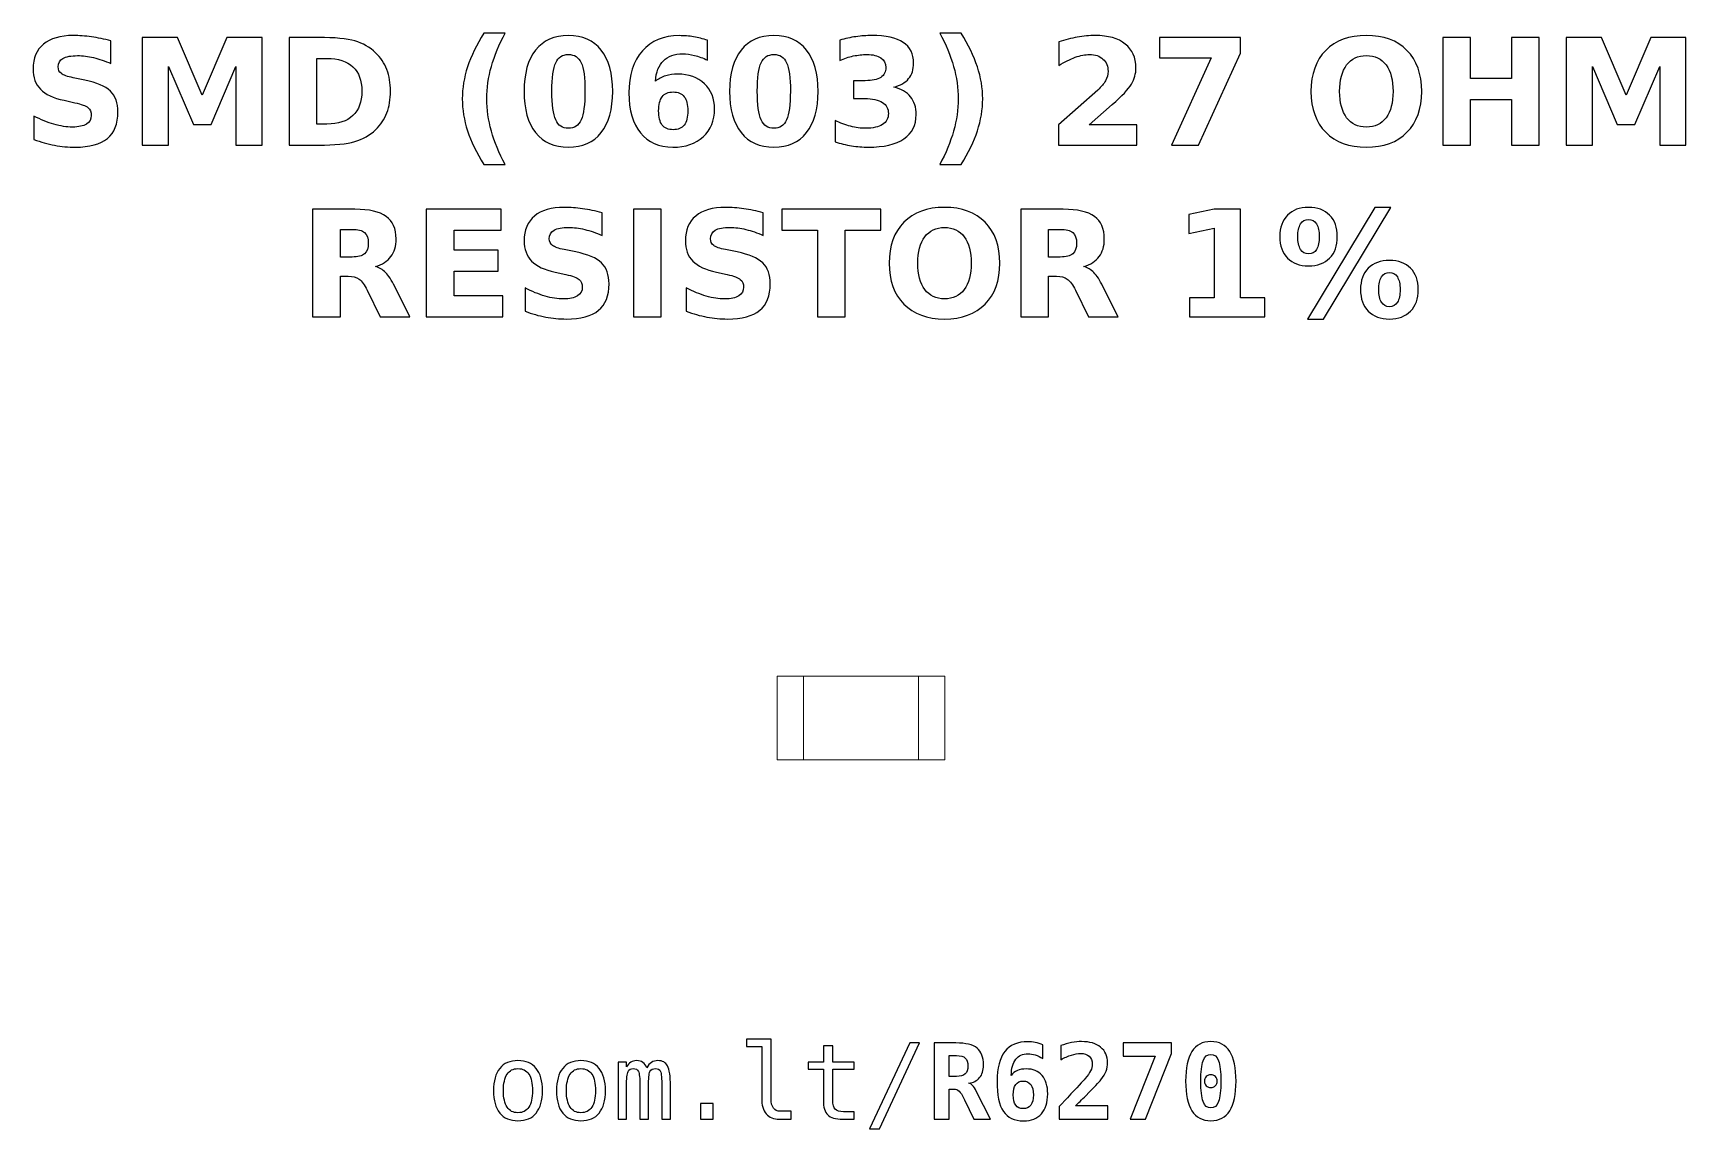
# Model space of a CAD drawing. Header units: centimetres. Extents: x -11.29 to -9.71, y -15.24 to -14.2.
import ezdxf

# ---------------------------------------------------------------- set-up
doc = ezdxf.new("R2010")
doc.units = ezdxf.units.CM
doc.header["$MEASUREMENT"] = 0
doc.layers.add('Layer 1', color=7, linetype='Continuous')

msp = doc.modelspace()

# ---------------------------------------------------------------- linework, layer by layer
at = {"layer": 'Layer 1', "color": 7, "lineweight": 9}
for points in [[(-10.58, -14.89), (-10.42, -14.89), (-10.42, -14.81), (-10.58, -14.81), (-10.58, -14.89)], [(-10.555, -14.89), (-10.445, -14.89), (-10.445, -14.81), (-10.555, -14.81), (-10.555, -14.89)]]:
    msp.add_lwpolyline(points, close=True, dxfattribs=at)
at = {"layer": 'Layer 1', "color": 250}
for points, knots in [([(-11.21704, -14.20284), (-11.21704, -14.20284), (-11.21704, -14.22459), (-11.21704, -14.22459), (-11.21704, -14.22459), (-11.22269, -14.22207), (-11.22821, -14.22017), (-11.23357, -14.21888), (-11.23357, -14.21888), (-11.23896, -14.21758), (-11.24404, -14.21695), (-11.24881, -14.21695), (-11.24881, -14.21695), (-11.25514, -14.21695), (-11.25984, -14.21782), (-11.26288, -14.21956), (-11.26288, -14.21956), (-11.26591, -14.22132), (-11.26742, -14.22403), (-11.26742, -14.2277), (-11.26742, -14.2277), (-11.26742, -14.23045), (-11.26641, -14.23261), (-11.26436, -14.23414), (-11.26436, -14.23414), (-11.26231, -14.23567), (-11.2586, -14.23701), (-11.25321, -14.23811), (-11.25321, -14.23811), (-11.25321, -14.23811), (-11.24192, -14.24037), (-11.24192, -14.24037), (-11.24192, -14.24037), (-11.23047, -14.24268), (-11.22236, -14.24616), (-11.21754, -14.25086), (-11.21754, -14.25086), (-11.21271, -14.25554), (-11.21029, -14.2622), (-11.21029, -14.27083), (-11.21029, -14.27083), (-11.21029, -14.28219), (-11.21365, -14.29063), (-11.22038, -14.29616), (-11.22038, -14.29616), (-11.22711, -14.30168), (-11.23738, -14.30446), (-11.25121, -14.30446), (-11.25121, -14.30446), (-11.25775, -14.30446), (-11.26429, -14.30385), (-11.27085, -14.3026), (-11.27085, -14.3026), (-11.27741, -14.30135), (-11.284, -14.29952), (-11.29056, -14.2971), (-11.29056, -14.2971), (-11.29056, -14.2971), (-11.29056, -14.27471), (-11.29056, -14.27471), (-11.29056, -14.27471), (-11.284, -14.27819), (-11.27765, -14.28082), (-11.27151, -14.28259), (-11.27151, -14.28259), (-11.26537, -14.28435), (-11.25947, -14.28524), (-11.25378, -14.28524), (-11.25378, -14.28524), (-11.24799, -14.28524), (-11.24355, -14.28428), (-11.24047, -14.28235), (-11.24047, -14.28235), (-11.23738, -14.28042), (-11.23586, -14.27767), (-11.23586, -14.27407), (-11.23586, -14.27407), (-11.23586, -14.27087), (-11.23689, -14.26838), (-11.23898, -14.26664), (-11.23898, -14.26664), (-11.24108, -14.2649), (-11.24524, -14.26333), (-11.2515, -14.26196), (-11.2515, -14.26196), (-11.2515, -14.26196), (-11.26177, -14.25968), (-11.26177, -14.25968), (-11.26177, -14.25968), (-11.27205, -14.25747), (-11.27958, -14.25397), (-11.28433, -14.24914), (-11.28433, -14.24914), (-11.28908, -14.24432), (-11.29145, -14.23781), (-11.29145, -14.22965), (-11.29145, -14.22965), (-11.29145, -14.21939), (-11.28814, -14.21151), (-11.28153, -14.20601), (-11.28153, -14.20601), (-11.27492, -14.20048), (-11.26542, -14.19773), (-11.253, -14.19773), (-11.253, -14.19773), (-11.24736, -14.19773), (-11.24155, -14.19816), (-11.23557, -14.199), (-11.23557, -14.199), (-11.2296, -14.19985), (-11.22342, -14.20112), (-11.21704, -14.20284)], [0, 0, 0, 0, 0.0357143, 0.0357143, 0.0357143, 0.0357143, 0.0714286, 0.0714286, 0.0714286, 0.0714286, 0.1071429, 0.1071429, 0.1071429, 0.1071429, 0.1428571, 0.1428571, 0.1428571, 0.1428571, 0.1785714, 0.1785714, 0.1785714, 0.1785714, 0.2142857, 0.2142857, 0.2142857, 0.2142857, 0.25, 0.25, 0.25, 0.25, 0.2857143, 0.2857143, 0.2857143, 0.2857143, 0.3214286, 0.3214286, 0.3214286, 0.3214286, 0.3571429, 0.3571429, 0.3571429, 0.3571429, 0.3928571, 0.3928571, 0.3928571, 0.3928571, 0.4285714, 0.4285714, 0.4285714, 0.4285714, 0.4642857, 0.4642857, 0.4642857, 0.4642857, 0.5, 0.5, 0.5, 0.5, 0.5357143, 0.5357143, 0.5357143, 0.5357143, 0.5714286, 0.5714286, 0.5714286, 0.5714286, 0.6071429, 0.6071429, 0.6071429, 0.6071429, 0.6428571, 0.6428571, 0.6428571, 0.6428571, 0.6785714, 0.6785714, 0.6785714, 0.6785714, 0.7142857, 0.7142857, 0.7142857, 0.7142857, 0.75, 0.75, 0.75, 0.75, 0.7857143, 0.7857143, 0.7857143, 0.7857143, 0.8214286, 0.8214286, 0.8214286, 0.8214286, 0.8571429, 0.8571429, 0.8571429, 0.8571429, 0.8928571, 0.8928571, 0.8928571, 0.8928571, 0.9285714, 0.9285714, 0.9285714, 0.9285714, 0.9642857, 0.9642857, 0.9642857, 0.9642857, 1, 1, 1, 1]), ([(-11.18701, -14.19959), (-11.18701, -14.19959), (-11.15326, -14.19959), (-11.15326, -14.19959), (-11.15326, -14.19959), (-11.15326, -14.19959), (-11.12981, -14.25465), (-11.12981, -14.25465), (-11.12981, -14.25465), (-11.12981, -14.25465), (-11.10625, -14.19959), (-11.10625, -14.19959), (-11.10625, -14.19959), (-11.10625, -14.19959), (-11.07257, -14.19959), (-11.07257, -14.19959), (-11.07257, -14.19959), (-11.07257, -14.19959), (-11.07257, -14.30246), (-11.07257, -14.30246), (-11.07257, -14.30246), (-11.07257, -14.30246), (-11.09764, -14.30246), (-11.09764, -14.30246), (-11.09764, -14.30246), (-11.09764, -14.30246), (-11.09764, -14.22722), (-11.09764, -14.22722), (-11.09764, -14.22722), (-11.09764, -14.22722), (-11.12135, -14.28268), (-11.12135, -14.28268), (-11.12135, -14.28268), (-11.12135, -14.28268), (-11.13816, -14.28268), (-11.13816, -14.28268), (-11.13816, -14.28268), (-11.13816, -14.28268), (-11.16187, -14.22722), (-11.16187, -14.22722), (-11.16187, -14.22722), (-11.16187, -14.22722), (-11.16187, -14.30246), (-11.16187, -14.30246), (-11.16187, -14.30246), (-11.16187, -14.30246), (-11.18701, -14.30246), (-11.18701, -14.30246), (-11.18701, -14.30246), (-11.18701, -14.30246), (-11.18701, -14.19959), (-11.18701, -14.19959)], [0, 0, 0, 0, 0.0769231, 0.0769231, 0.0769231, 0.0769231, 0.1538462, 0.1538462, 0.1538462, 0.1538462, 0.2307692, 0.2307692, 0.2307692, 0.2307692, 0.3076923, 0.3076923, 0.3076923, 0.3076923, 0.3846154, 0.3846154, 0.3846154, 0.3846154, 0.4615385, 0.4615385, 0.4615385, 0.4615385, 0.5384615, 0.5384615, 0.5384615, 0.5384615, 0.6153846, 0.6153846, 0.6153846, 0.6153846, 0.6923077, 0.6923077, 0.6923077, 0.6923077, 0.7692308, 0.7692308, 0.7692308, 0.7692308, 0.8461538, 0.8461538, 0.8461538, 0.8461538, 0.9230769, 0.9230769, 0.9230769, 0.9230769, 1, 1, 1, 1]), ([(-11.04658, -14.19959), (-11.04658, -14.19959), (-11.01859, -14.19959), (-11.01859, -14.19959), (-11.01859, -14.19959), (-11.00298, -14.19959), (-10.99136, -14.2007), (-10.98372, -14.20293), (-10.98372, -14.20293), (-10.97607, -14.20516), (-10.96951, -14.20893), (-10.96403, -14.21427), (-10.96403, -14.21427), (-10.95921, -14.2189), (-10.95564, -14.22426), (-10.95328, -14.23033), (-10.95328, -14.23033), (-10.95096, -14.23637), (-10.94978, -14.24324), (-10.94978, -14.25093), (-10.94978, -14.25093), (-10.94978, -14.25869), (-10.95096, -14.26561), (-10.95328, -14.2717), (-10.95328, -14.2717), (-10.95564, -14.27779), (-10.95921, -14.28315), (-10.96403, -14.28778), (-10.96403, -14.28778), (-10.96956, -14.29312), (-10.97617, -14.29689), (-10.98388, -14.29912), (-10.98388, -14.29912), (-10.9916, -14.30135), (-11.00317, -14.30246), (-11.01859, -14.30246), (-11.01859, -14.30246), (-11.01859, -14.30246), (-11.04658, -14.30246), (-11.04658, -14.30246), (-11.04658, -14.30246), (-11.04658, -14.30246), (-11.04658, -14.19959), (-11.04658, -14.19959)], [0, 0, 0, 0, 0.0909091, 0.0909091, 0.0909091, 0.0909091, 0.1818182, 0.1818182, 0.1818182, 0.1818182, 0.2727273, 0.2727273, 0.2727273, 0.2727273, 0.3636364, 0.3636364, 0.3636364, 0.3636364, 0.4545455, 0.4545455, 0.4545455, 0.4545455, 0.5454545, 0.5454545, 0.5454545, 0.5454545, 0.6363636, 0.6363636, 0.6363636, 0.6363636, 0.7272727, 0.7272727, 0.7272727, 0.7272727, 0.8181818, 0.8181818, 0.8181818, 0.8181818, 0.9090909, 0.9090909, 0.9090909, 0.9090909, 1, 1, 1, 1]), ([(-10.84009, -14.32106), (-10.84009, -14.32106), (-10.86055, -14.32106), (-10.86055, -14.32106), (-10.86055, -14.32106), (-10.86758, -14.30973), (-10.87278, -14.29893), (-10.87612, -14.2887), (-10.87612, -14.2887), (-10.87948, -14.27849), (-10.88115, -14.26836), (-10.88115, -14.25829), (-10.88115, -14.25829), (-10.88115, -14.24823), (-10.87946, -14.23804), (-10.8761, -14.22774), (-10.8761, -14.22774), (-10.87271, -14.21742), (-10.86754, -14.20665), (-10.86055, -14.19538), (-10.86055, -14.19538), (-10.86055, -14.19538), (-10.84009, -14.19538), (-10.84009, -14.19538), (-10.84009, -14.19538), (-10.84597, -14.20627), (-10.85037, -14.21692), (-10.85331, -14.22732), (-10.85331, -14.22732), (-10.85625, -14.23771), (-10.85773, -14.24799), (-10.85773, -14.25815), (-10.85773, -14.25815), (-10.85773, -14.26831), (-10.85627, -14.27859), (-10.85336, -14.28903), (-10.85336, -14.28903), (-10.85044, -14.29945), (-10.84602, -14.31013), (-10.84009, -14.32106)], [0, 0, 0, 0, 0.1, 0.1, 0.1, 0.1, 0.2, 0.2, 0.2, 0.2, 0.3, 0.3, 0.3, 0.3, 0.4, 0.4, 0.4, 0.4, 0.5, 0.5, 0.5, 0.5, 0.6, 0.6, 0.6, 0.6, 0.7, 0.7, 0.7, 0.7, 0.8, 0.8, 0.8, 0.8, 0.9, 0.9, 0.9, 0.9, 1, 1, 1, 1]), ([(-10.73736, -14.25112), (-10.73736, -14.26817), (-10.74103, -14.28132), (-10.74839, -14.29058), (-10.74839, -14.29058), (-10.75573, -14.29983), (-10.76617, -14.30446), (-10.77967, -14.30446), (-10.77967, -14.30446), (-10.79322, -14.30446), (-10.80368, -14.29983), (-10.81102, -14.29058), (-10.81102, -14.29058), (-10.81838, -14.28132), (-10.82205, -14.26817), (-10.82205, -14.25112), (-10.82205, -14.25112), (-10.82205, -14.23405), (-10.81838, -14.22087), (-10.81102, -14.21161), (-10.81102, -14.21161), (-10.80368, -14.20237), (-10.79322, -14.19773), (-10.77967, -14.19773), (-10.77967, -14.19773), (-10.76617, -14.19773), (-10.75573, -14.20237), (-10.74839, -14.21161), (-10.74839, -14.21161), (-10.74103, -14.22087), (-10.73736, -14.23405), (-10.73736, -14.25112)], [0, 0, 0, 0, 0.125, 0.125, 0.125, 0.125, 0.25, 0.25, 0.25, 0.25, 0.375, 0.375, 0.375, 0.375, 0.5, 0.5, 0.5, 0.5, 0.625, 0.625, 0.625, 0.625, 0.75, 0.75, 0.75, 0.75, 0.875, 0.875, 0.875, 0.875, 1, 1, 1, 1]), ([(-10.64677, -14.20227), (-10.64677, -14.20227), (-10.64677, -14.2213), (-10.64677, -14.2213), (-10.64677, -14.2213), (-10.65114, -14.21923), (-10.65523, -14.2177), (-10.65909, -14.21671), (-10.65909, -14.21671), (-10.66295, -14.21572), (-10.66673, -14.21523), (-10.6704, -14.21523), (-10.6704, -14.21523), (-10.67831, -14.21523), (-10.68444, -14.21742), (-10.68886, -14.22182), (-10.68886, -14.22182), (-10.69326, -14.22619), (-10.69585, -14.2327), (-10.69658, -14.24134), (-10.69658, -14.24134), (-10.69355, -14.2391), (-10.69025, -14.23741), (-10.68672, -14.23628), (-10.68672, -14.23628), (-10.6832, -14.23515), (-10.67934, -14.23459), (-10.67515, -14.23459), (-10.67515, -14.23459), (-10.66464, -14.23459), (-10.65615, -14.23767), (-10.64971, -14.24383), (-10.64971, -14.24383), (-10.64324, -14.24997), (-10.64002, -14.25803), (-10.64002, -14.26801), (-10.64002, -14.26801), (-10.64002, -14.27904), (-10.64362, -14.28786), (-10.65084, -14.29451), (-10.65084, -14.29451), (-10.65803, -14.30114), (-10.66772, -14.30446), (-10.67983, -14.30446), (-10.67983, -14.30446), (-10.69319, -14.30446), (-10.70354, -14.29994), (-10.71088, -14.29091), (-10.71088, -14.29091), (-10.71819, -14.2819), (-10.72186, -14.26909), (-10.72186, -14.25251), (-10.72186, -14.25251), (-10.72186, -14.23553), (-10.71758, -14.22217), (-10.70902, -14.21246), (-10.70902, -14.21246), (-10.70044, -14.20274), (-10.6887, -14.19787), (-10.67377, -14.19787), (-10.67377, -14.19787), (-10.66904, -14.19787), (-10.66445, -14.19825), (-10.65998, -14.19898), (-10.65998, -14.19898), (-10.65554, -14.19971), (-10.65114, -14.20081), (-10.64677, -14.20227)], [0, 0, 0, 0, 0.0588235, 0.0588235, 0.0588235, 0.0588235, 0.1176471, 0.1176471, 0.1176471, 0.1176471, 0.1764706, 0.1764706, 0.1764706, 0.1764706, 0.2352941, 0.2352941, 0.2352941, 0.2352941, 0.2941176, 0.2941176, 0.2941176, 0.2941176, 0.3529412, 0.3529412, 0.3529412, 0.3529412, 0.4117647, 0.4117647, 0.4117647, 0.4117647, 0.4705882, 0.4705882, 0.4705882, 0.4705882, 0.5294118, 0.5294118, 0.5294118, 0.5294118, 0.5882353, 0.5882353, 0.5882353, 0.5882353, 0.6470588, 0.6470588, 0.6470588, 0.6470588, 0.7058824, 0.7058824, 0.7058824, 0.7058824, 0.7647059, 0.7647059, 0.7647059, 0.7647059, 0.8235294, 0.8235294, 0.8235294, 0.8235294, 0.8823529, 0.8823529, 0.8823529, 0.8823529, 0.9411765, 0.9411765, 0.9411765, 0.9411765, 1, 1, 1, 1]), ([(-10.54098, -14.25112), (-10.54098, -14.26817), (-10.54465, -14.28132), (-10.55201, -14.29058), (-10.55201, -14.29058), (-10.55935, -14.29983), (-10.56979, -14.30446), (-10.58329, -14.30446), (-10.58329, -14.30446), (-10.59684, -14.30446), (-10.6073, -14.29983), (-10.61464, -14.29058), (-10.61464, -14.29058), (-10.622, -14.28132), (-10.62567, -14.26817), (-10.62567, -14.25112), (-10.62567, -14.25112), (-10.62567, -14.23405), (-10.622, -14.22087), (-10.61464, -14.21161), (-10.61464, -14.21161), (-10.6073, -14.20237), (-10.59684, -14.19773), (-10.58329, -14.19773), (-10.58329, -14.19773), (-10.56979, -14.19773), (-10.55935, -14.20237), (-10.55201, -14.21161), (-10.55201, -14.21161), (-10.54465, -14.22087), (-10.54098, -14.23405), (-10.54098, -14.25112)], [0, 0, 0, 0, 0.125, 0.125, 0.125, 0.125, 0.25, 0.25, 0.25, 0.25, 0.375, 0.375, 0.375, 0.375, 0.5, 0.5, 0.5, 0.5, 0.625, 0.625, 0.625, 0.625, 0.75, 0.75, 0.75, 0.75, 0.875, 0.875, 0.875, 0.875, 1, 1, 1, 1]), ([(-10.4685, -14.24698), (-10.46158, -14.24877), (-10.45629, -14.2519), (-10.45269, -14.25632), (-10.45269, -14.25632), (-10.44909, -14.26076), (-10.44728, -14.26638), (-10.44728, -14.27323), (-10.44728, -14.27323), (-10.44728, -14.28343), (-10.45119, -14.29119), (-10.45899, -14.29651), (-10.45899, -14.29651), (-10.4668, -14.3018), (-10.47819, -14.30446), (-10.49317, -14.30446), (-10.49317, -14.30446), (-10.49846, -14.30446), (-10.50375, -14.30404), (-10.50907, -14.30319), (-10.50907, -14.30319), (-10.51436, -14.30234), (-10.5196, -14.30105), (-10.5248, -14.29936), (-10.5248, -14.29936), (-10.5248, -14.29936), (-10.5248, -14.27889), (-10.5248, -14.27889), (-10.5248, -14.27889), (-10.51984, -14.28136), (-10.51492, -14.28325), (-10.51003, -14.28452), (-10.51003, -14.28452), (-10.50514, -14.28576), (-10.50032, -14.2864), (-10.49559, -14.2864), (-10.49559, -14.2864), (-10.48856, -14.2864), (-10.48317, -14.28517), (-10.47943, -14.28275), (-10.47943, -14.28275), (-10.47569, -14.28031), (-10.47381, -14.27683), (-10.47381, -14.27226), (-10.47381, -14.27226), (-10.47381, -14.26758), (-10.47574, -14.26403), (-10.47957, -14.26163), (-10.47957, -14.26163), (-10.48341, -14.25921), (-10.48907, -14.25801), (-10.49655, -14.25801), (-10.49655, -14.25801), (-10.49655, -14.25801), (-10.50716, -14.25801), (-10.50716, -14.25801), (-10.50716, -14.25801), (-10.50716, -14.25801), (-10.50716, -14.24091), (-10.50716, -14.24091), (-10.50716, -14.24091), (-10.50716, -14.24091), (-10.49601, -14.24091), (-10.49601, -14.24091), (-10.49601, -14.24091), (-10.48933, -14.24091), (-10.48439, -14.23988), (-10.48113, -14.23778), (-10.48113, -14.23778), (-10.47786, -14.23569), (-10.47623, -14.23252), (-10.47623, -14.22826), (-10.47623, -14.22826), (-10.47623, -14.22431), (-10.47781, -14.22125), (-10.48098, -14.21911), (-10.48098, -14.21911), (-10.48416, -14.21695), (-10.48863, -14.21587), (-10.49441, -14.21587), (-10.49441, -14.21587), (-10.49869, -14.21587), (-10.503, -14.21634), (-10.50737, -14.2173), (-10.50737, -14.2173), (-10.51172, -14.21826), (-10.51605, -14.2197), (-10.52038, -14.22158), (-10.52038, -14.22158), (-10.52038, -14.22158), (-10.52038, -14.20215), (-10.52038, -14.20215), (-10.52038, -14.20215), (-10.51513, -14.20067), (-10.50996, -14.19957), (-10.50481, -14.19884), (-10.50481, -14.19884), (-10.49966, -14.19811), (-10.49463, -14.19773), (-10.48966, -14.19773), (-10.48966, -14.19773), (-10.4763, -14.19773), (-10.46629, -14.19992), (-10.45965, -14.20432), (-10.45965, -14.20432), (-10.45302, -14.20869), (-10.44971, -14.2153), (-10.44971, -14.22412), (-10.44971, -14.22412), (-10.44971, -14.23012), (-10.45128, -14.23506), (-10.45446, -14.23889), (-10.45446, -14.23889), (-10.45763, -14.24272), (-10.46231, -14.24543), (-10.4685, -14.24698)], [0, 0, 0, 0, 0.0344828, 0.0344828, 0.0344828, 0.0344828, 0.0689655, 0.0689655, 0.0689655, 0.0689655, 0.1034483, 0.1034483, 0.1034483, 0.1034483, 0.137931, 0.137931, 0.137931, 0.137931, 0.1724138, 0.1724138, 0.1724138, 0.1724138, 0.2068966, 0.2068966, 0.2068966, 0.2068966, 0.2413793, 0.2413793, 0.2413793, 0.2413793, 0.2758621, 0.2758621, 0.2758621, 0.2758621, 0.3103448, 0.3103448, 0.3103448, 0.3103448, 0.3448276, 0.3448276, 0.3448276, 0.3448276, 0.3793103, 0.3793103, 0.3793103, 0.3793103, 0.4137931, 0.4137931, 0.4137931, 0.4137931, 0.4482759, 0.4482759, 0.4482759, 0.4482759, 0.4827586, 0.4827586, 0.4827586, 0.4827586, 0.5172414, 0.5172414, 0.5172414, 0.5172414, 0.5517241, 0.5517241, 0.5517241, 0.5517241, 0.5862069, 0.5862069, 0.5862069, 0.5862069, 0.6206897, 0.6206897, 0.6206897, 0.6206897, 0.6551724, 0.6551724, 0.6551724, 0.6551724, 0.6896552, 0.6896552, 0.6896552, 0.6896552, 0.7241379, 0.7241379, 0.7241379, 0.7241379, 0.7586207, 0.7586207, 0.7586207, 0.7586207, 0.7931034, 0.7931034, 0.7931034, 0.7931034, 0.8275862, 0.8275862, 0.8275862, 0.8275862, 0.862069, 0.862069, 0.862069, 0.862069, 0.8965517, 0.8965517, 0.8965517, 0.8965517, 0.9310345, 0.9310345, 0.9310345, 0.9310345, 0.9655172, 0.9655172, 0.9655172, 0.9655172, 1, 1, 1, 1]), ([(-10.42475, -14.32106), (-10.41887, -14.31013), (-10.41445, -14.29945), (-10.41151, -14.28903), (-10.41151, -14.28903), (-10.40857, -14.27859), (-10.40711, -14.26831), (-10.40711, -14.25815), (-10.40711, -14.25815), (-10.40711, -14.24799), (-10.40857, -14.23771), (-10.41151, -14.22732), (-10.41151, -14.22732), (-10.41445, -14.21692), (-10.41887, -14.20627), (-10.42475, -14.19538), (-10.42475, -14.19538), (-10.42475, -14.19538), (-10.40429, -14.19538), (-10.40429, -14.19538), (-10.40429, -14.19538), (-10.39731, -14.20665), (-10.39213, -14.21742), (-10.38874, -14.22774), (-10.38874, -14.22774), (-10.38538, -14.23804), (-10.38369, -14.24823), (-10.38369, -14.25829), (-10.38369, -14.25829), (-10.38369, -14.26836), (-10.38536, -14.27849), (-10.38872, -14.2887), (-10.38872, -14.2887), (-10.39206, -14.29893), (-10.39726, -14.30973), (-10.40429, -14.32106), (-10.40429, -14.32106), (-10.40429, -14.32106), (-10.42475, -14.32106), (-10.42475, -14.32106)], [0, 0, 0, 0, 0.1, 0.1, 0.1, 0.1, 0.2, 0.2, 0.2, 0.2, 0.3, 0.3, 0.3, 0.3, 0.4, 0.4, 0.4, 0.4, 0.5, 0.5, 0.5, 0.5, 0.6, 0.6, 0.6, 0.6, 0.7, 0.7, 0.7, 0.7, 0.8, 0.8, 0.8, 0.8, 0.9, 0.9, 0.9, 0.9, 1, 1, 1, 1]), ([(-10.28176, -14.28296), (-10.28176, -14.28296), (-10.23648, -14.28296), (-10.23648, -14.28296), (-10.23648, -14.28296), (-10.23648, -14.28296), (-10.23648, -14.30246), (-10.23648, -14.30246), (-10.23648, -14.30246), (-10.23648, -14.30246), (-10.31125, -14.30246), (-10.31125, -14.30246), (-10.31125, -14.30246), (-10.31125, -14.30246), (-10.31125, -14.28296), (-10.31125, -14.28296), (-10.31125, -14.28296), (-10.31125, -14.28296), (-10.27369, -14.24983), (-10.27369, -14.24983), (-10.27369, -14.24983), (-10.27033, -14.24679), (-10.26786, -14.24383), (-10.26626, -14.24094), (-10.26626, -14.24094), (-10.26464, -14.23804), (-10.26384, -14.23503), (-10.26384, -14.2319), (-10.26384, -14.2319), (-10.26384, -14.22708), (-10.26546, -14.2232), (-10.2687, -14.22026), (-10.2687, -14.22026), (-10.27193, -14.21732), (-10.27623, -14.21587), (-10.28162, -14.21587), (-10.28162, -14.21587), (-10.28575, -14.21587), (-10.29027, -14.21676), (-10.29519, -14.21852), (-10.29519, -14.21852), (-10.3001, -14.22029), (-10.30537, -14.22292), (-10.31097, -14.2264), (-10.31097, -14.2264), (-10.31097, -14.2264), (-10.31097, -14.2038), (-10.31097, -14.2038), (-10.31097, -14.2038), (-10.30499, -14.20183), (-10.29909, -14.20032), (-10.29326, -14.19929), (-10.29326, -14.19929), (-10.28742, -14.19825), (-10.28171, -14.19773), (-10.27609, -14.19773), (-10.27609, -14.19773), (-10.26379, -14.19773), (-10.25422, -14.20044), (-10.2474, -14.20587), (-10.2474, -14.20587), (-10.24058, -14.21128), (-10.23717, -14.21883), (-10.23717, -14.22854), (-10.23717, -14.22854), (-10.23717, -14.23414), (-10.23862, -14.23936), (-10.24152, -14.24421), (-10.24152, -14.24421), (-10.24441, -14.24905), (-10.2505, -14.25554), (-10.25977, -14.26368), (-10.25977, -14.26368), (-10.25977, -14.26368), (-10.28176, -14.28296), (-10.28176, -14.28296)], [0, 0, 0, 0, 0.0526316, 0.0526316, 0.0526316, 0.0526316, 0.1052632, 0.1052632, 0.1052632, 0.1052632, 0.1578947, 0.1578947, 0.1578947, 0.1578947, 0.2105263, 0.2105263, 0.2105263, 0.2105263, 0.2631579, 0.2631579, 0.2631579, 0.2631579, 0.3157895, 0.3157895, 0.3157895, 0.3157895, 0.3684211, 0.3684211, 0.3684211, 0.3684211, 0.4210526, 0.4210526, 0.4210526, 0.4210526, 0.4736842, 0.4736842, 0.4736842, 0.4736842, 0.5263158, 0.5263158, 0.5263158, 0.5263158, 0.5789474, 0.5789474, 0.5789474, 0.5789474, 0.6315789, 0.6315789, 0.6315789, 0.6315789, 0.6842105, 0.6842105, 0.6842105, 0.6842105, 0.7368421, 0.7368421, 0.7368421, 0.7368421, 0.7894737, 0.7894737, 0.7894737, 0.7894737, 0.8421053, 0.8421053, 0.8421053, 0.8421053, 0.8947368, 0.8947368, 0.8947368, 0.8947368, 0.9473684, 0.9473684, 0.9473684, 0.9473684, 1, 1, 1, 1]), ([(-10.2148, -14.19959), (-10.2148, -14.19959), (-10.13728, -14.19959), (-10.13728, -14.19959), (-10.13728, -14.19959), (-10.13728, -14.19959), (-10.13728, -14.21455), (-10.13728, -14.21455), (-10.13728, -14.21455), (-10.13728, -14.21455), (-10.17738, -14.30246), (-10.17738, -14.30246), (-10.17738, -14.30246), (-10.17738, -14.30246), (-10.20323, -14.30246), (-10.20323, -14.30246), (-10.20323, -14.30246), (-10.20323, -14.30246), (-10.16525, -14.21909), (-10.16525, -14.21909), (-10.16525, -14.21909), (-10.16525, -14.21909), (-10.2148, -14.21909), (-10.2148, -14.21909), (-10.2148, -14.21909), (-10.2148, -14.21909), (-10.2148, -14.19959), (-10.2148, -14.19959)], [0, 0, 0, 0, 0.1428571, 0.1428571, 0.1428571, 0.1428571, 0.2857143, 0.2857143, 0.2857143, 0.2857143, 0.4285714, 0.4285714, 0.4285714, 0.4285714, 0.5714286, 0.5714286, 0.5714286, 0.5714286, 0.7142857, 0.7142857, 0.7142857, 0.7142857, 0.8571429, 0.8571429, 0.8571429, 0.8571429, 1, 1, 1, 1]), ([(-10.01696, -14.19773), (-10.00043, -14.19773), (-9.98747, -14.20246), (-9.97811, -14.21194), (-9.97811, -14.21194), (-9.96873, -14.22139), (-9.96405, -14.23444), (-9.96405, -14.25112), (-9.96405, -14.25112), (-9.96405, -14.26775), (-9.96873, -14.2808), (-9.97811, -14.29025), (-9.97811, -14.29025), (-9.98747, -14.29973), (-10.00043, -14.30446), (-10.01696, -14.30446), (-10.01696, -14.30446), (-10.03345, -14.30446), (-10.04638, -14.29973), (-10.05579, -14.29025), (-10.05579, -14.29025), (-10.06517, -14.2808), (-10.06988, -14.26775), (-10.06988, -14.25112), (-10.06988, -14.25112), (-10.06988, -14.23444), (-10.06517, -14.22139), (-10.05579, -14.21194), (-10.05579, -14.21194), (-10.04638, -14.20246), (-10.03345, -14.19773), (-10.01696, -14.19773)], [0, 0, 0, 0, 0.125, 0.125, 0.125, 0.125, 0.25, 0.25, 0.25, 0.25, 0.375, 0.375, 0.375, 0.375, 0.5, 0.5, 0.5, 0.5, 0.625, 0.625, 0.625, 0.625, 0.75, 0.75, 0.75, 0.75, 0.875, 0.875, 0.875, 0.875, 1, 1, 1, 1]), ([(-9.94398, -14.19959), (-9.94398, -14.19959), (-9.91745, -14.19959), (-9.91745, -14.19959), (-9.91745, -14.19959), (-9.91745, -14.19959), (-9.91745, -14.2388), (-9.91745, -14.2388), (-9.91745, -14.2388), (-9.91745, -14.2388), (-9.87832, -14.2388), (-9.87832, -14.2388), (-9.87832, -14.2388), (-9.87832, -14.2388), (-9.87832, -14.19959), (-9.87832, -14.19959), (-9.87832, -14.19959), (-9.87832, -14.19959), (-9.85179, -14.19959), (-9.85179, -14.19959), (-9.85179, -14.19959), (-9.85179, -14.19959), (-9.85179, -14.30246), (-9.85179, -14.30246), (-9.85179, -14.30246), (-9.85179, -14.30246), (-9.87832, -14.30246), (-9.87832, -14.30246), (-9.87832, -14.30246), (-9.87832, -14.30246), (-9.87832, -14.25886), (-9.87832, -14.25886), (-9.87832, -14.25886), (-9.87832, -14.25886), (-9.91745, -14.25886), (-9.91745, -14.25886), (-9.91745, -14.25886), (-9.91745, -14.25886), (-9.91745, -14.30246), (-9.91745, -14.30246), (-9.91745, -14.30246), (-9.91745, -14.30246), (-9.94398, -14.30246), (-9.94398, -14.30246), (-9.94398, -14.30246), (-9.94398, -14.30246), (-9.94398, -14.19959), (-9.94398, -14.19959)], [0, 0, 0, 0, 0.0833333, 0.0833333, 0.0833333, 0.0833333, 0.1666667, 0.1666667, 0.1666667, 0.1666667, 0.25, 0.25, 0.25, 0.25, 0.3333333, 0.3333333, 0.3333333, 0.3333333, 0.4166667, 0.4166667, 0.4166667, 0.4166667, 0.5, 0.5, 0.5, 0.5, 0.5833333, 0.5833333, 0.5833333, 0.5833333, 0.6666667, 0.6666667, 0.6666667, 0.6666667, 0.75, 0.75, 0.75, 0.75, 0.8333333, 0.8333333, 0.8333333, 0.8333333, 0.9166667, 0.9166667, 0.9166667, 0.9166667, 1, 1, 1, 1]), ([(-9.82589, -14.19959), (-9.82589, -14.19959), (-9.79214, -14.19959), (-9.79214, -14.19959), (-9.79214, -14.19959), (-9.79214, -14.19959), (-9.76869, -14.25465), (-9.76869, -14.25465), (-9.76869, -14.25465), (-9.76869, -14.25465), (-9.74513, -14.19959), (-9.74513, -14.19959), (-9.74513, -14.19959), (-9.74513, -14.19959), (-9.71145, -14.19959), (-9.71145, -14.19959), (-9.71145, -14.19959), (-9.71145, -14.19959), (-9.71145, -14.30246), (-9.71145, -14.30246), (-9.71145, -14.30246), (-9.71145, -14.30246), (-9.73652, -14.30246), (-9.73652, -14.30246), (-9.73652, -14.30246), (-9.73652, -14.30246), (-9.73652, -14.22722), (-9.73652, -14.22722), (-9.73652, -14.22722), (-9.73652, -14.22722), (-9.76023, -14.28268), (-9.76023, -14.28268), (-9.76023, -14.28268), (-9.76023, -14.28268), (-9.77704, -14.28268), (-9.77704, -14.28268), (-9.77704, -14.28268), (-9.77704, -14.28268), (-9.80075, -14.22722), (-9.80075, -14.22722), (-9.80075, -14.22722), (-9.80075, -14.22722), (-9.80075, -14.30246), (-9.80075, -14.30246), (-9.80075, -14.30246), (-9.80075, -14.30246), (-9.82589, -14.30246), (-9.82589, -14.30246), (-9.82589, -14.30246), (-9.82589, -14.30246), (-9.82589, -14.19959), (-9.82589, -14.19959)], [0, 0, 0, 0, 0.0769231, 0.0769231, 0.0769231, 0.0769231, 0.1538462, 0.1538462, 0.1538462, 0.1538462, 0.2307692, 0.2307692, 0.2307692, 0.2307692, 0.3076923, 0.3076923, 0.3076923, 0.3076923, 0.3846154, 0.3846154, 0.3846154, 0.3846154, 0.4615385, 0.4615385, 0.4615385, 0.4615385, 0.5384615, 0.5384615, 0.5384615, 0.5384615, 0.6153846, 0.6153846, 0.6153846, 0.6153846, 0.6923077, 0.6923077, 0.6923077, 0.6923077, 0.7692308, 0.7692308, 0.7692308, 0.7692308, 0.8461538, 0.8461538, 0.8461538, 0.8461538, 0.9230769, 0.9230769, 0.9230769, 0.9230769, 1, 1, 1, 1]), ([(-11.02005, -14.21965), (-11.02005, -14.21965), (-11.02005, -14.2824), (-11.02005, -14.2824), (-11.02005, -14.2824), (-11.02005, -14.2824), (-11.01055, -14.2824), (-11.01055, -14.2824), (-11.01055, -14.2824), (-10.99971, -14.2824), (-10.99143, -14.27972), (-10.98572, -14.27433), (-10.98572, -14.27433), (-10.98, -14.26897), (-10.97713, -14.26116), (-10.97713, -14.25093), (-10.97713, -14.25093), (-10.97713, -14.24072), (-10.97998, -14.23296), (-10.98567, -14.22765), (-10.98567, -14.22765), (-10.99136, -14.22231), (-10.99966, -14.21965), (-11.01055, -14.21965), (-11.01055, -14.21965), (-11.01055, -14.21965), (-11.02005, -14.21965), (-11.02005, -14.21965)], [0, 0, 0, 0, 0.1428571, 0.1428571, 0.1428571, 0.1428571, 0.2857143, 0.2857143, 0.2857143, 0.2857143, 0.4285714, 0.4285714, 0.4285714, 0.4285714, 0.5714286, 0.5714286, 0.5714286, 0.5714286, 0.7142857, 0.7142857, 0.7142857, 0.7142857, 0.8571429, 0.8571429, 0.8571429, 0.8571429, 1, 1, 1, 1]), ([(-10.76389, -14.25093), (-10.76389, -14.23807), (-10.76509, -14.22901), (-10.76751, -14.22374), (-10.76751, -14.22374), (-10.76991, -14.2185), (-10.77398, -14.21587), (-10.77967, -14.21587), (-10.77967, -14.21587), (-10.78536, -14.21587), (-10.78943, -14.2185), (-10.79188, -14.22374), (-10.79188, -14.22374), (-10.7943, -14.22901), (-10.79552, -14.23807), (-10.79552, -14.25093), (-10.79552, -14.25093), (-10.79552, -14.26391), (-10.7943, -14.27309), (-10.79188, -14.2784), (-10.79188, -14.2784), (-10.78943, -14.28374), (-10.78536, -14.2864), (-10.77967, -14.2864), (-10.77967, -14.2864), (-10.77403, -14.2864), (-10.76998, -14.28374), (-10.76753, -14.2784), (-10.76753, -14.2784), (-10.76511, -14.27309), (-10.76389, -14.26391), (-10.76389, -14.25093)], [0, 0, 0, 0, 0.125, 0.125, 0.125, 0.125, 0.25, 0.25, 0.25, 0.25, 0.375, 0.375, 0.375, 0.375, 0.5, 0.5, 0.5, 0.5, 0.625, 0.625, 0.625, 0.625, 0.75, 0.75, 0.75, 0.75, 0.875, 0.875, 0.875, 0.875, 1, 1, 1, 1]), ([(-10.56751, -14.25093), (-10.56751, -14.23807), (-10.56871, -14.22901), (-10.57113, -14.22374), (-10.57113, -14.22374), (-10.57353, -14.2185), (-10.5776, -14.21587), (-10.58329, -14.21587), (-10.58329, -14.21587), (-10.58898, -14.21587), (-10.59305, -14.2185), (-10.5955, -14.22374), (-10.5955, -14.22374), (-10.59792, -14.22901), (-10.59914, -14.23807), (-10.59914, -14.25093), (-10.59914, -14.25093), (-10.59914, -14.26391), (-10.59792, -14.27309), (-10.5955, -14.2784), (-10.5955, -14.2784), (-10.59305, -14.28374), (-10.58898, -14.2864), (-10.58329, -14.2864), (-10.58329, -14.2864), (-10.57765, -14.2864), (-10.5736, -14.28374), (-10.57115, -14.2784), (-10.57115, -14.2784), (-10.56873, -14.27309), (-10.56751, -14.26391), (-10.56751, -14.25093)], [0, 0, 0, 0, 0.125, 0.125, 0.125, 0.125, 0.25, 0.25, 0.25, 0.25, 0.375, 0.375, 0.375, 0.375, 0.5, 0.5, 0.5, 0.5, 0.625, 0.625, 0.625, 0.625, 0.75, 0.75, 0.75, 0.75, 0.875, 0.875, 0.875, 0.875, 1, 1, 1, 1]), ([(-10.01696, -14.21695), (-10.02505, -14.21695), (-10.03131, -14.21993), (-10.03578, -14.22591), (-10.03578, -14.22591), (-10.04022, -14.23188), (-10.04246, -14.24028), (-10.04246, -14.25112), (-10.04246, -14.25112), (-10.04246, -14.26194), (-10.04022, -14.27031), (-10.03578, -14.27628), (-10.03578, -14.27628), (-10.03131, -14.28226), (-10.02505, -14.28524), (-10.01696, -14.28524), (-10.01696, -14.28524), (-10.00882, -14.28524), (-10.00255, -14.28226), (-9.99808, -14.27628), (-9.99808, -14.27628), (-9.99363, -14.27031), (-9.9914, -14.26194), (-9.9914, -14.25112), (-9.9914, -14.25112), (-9.9914, -14.24028), (-9.99363, -14.23188), (-9.99808, -14.22591), (-9.99808, -14.22591), (-10.00255, -14.21993), (-10.00882, -14.21695), (-10.01696, -14.21695)], [0, 0, 0, 0, 0.125, 0.125, 0.125, 0.125, 0.25, 0.25, 0.25, 0.25, 0.375, 0.375, 0.375, 0.375, 0.5, 0.5, 0.5, 0.5, 0.625, 0.625, 0.625, 0.625, 0.75, 0.75, 0.75, 0.75, 0.875, 0.875, 0.875, 0.875, 1, 1, 1, 1]), ([(-10.67955, -14.25168), (-10.68421, -14.25168), (-10.68769, -14.25319), (-10.68999, -14.2562), (-10.68999, -14.2562), (-10.69232, -14.25921), (-10.69347, -14.26373), (-10.69347, -14.26972), (-10.69347, -14.26972), (-10.69347, -14.27574), (-10.69232, -14.28026), (-10.68999, -14.28327), (-10.68999, -14.28327), (-10.68769, -14.28628), (-10.68421, -14.28778), (-10.67955, -14.28778), (-10.67955, -14.28778), (-10.67487, -14.28778), (-10.67137, -14.28628), (-10.66906, -14.28327), (-10.66906, -14.28327), (-10.66673, -14.28026), (-10.66558, -14.27574), (-10.66558, -14.26972), (-10.66558, -14.26972), (-10.66558, -14.26373), (-10.66673, -14.25921), (-10.66906, -14.2562), (-10.66906, -14.2562), (-10.67137, -14.25319), (-10.67487, -14.25168), (-10.67955, -14.25168)], [0, 0, 0, 0, 0.125, 0.125, 0.125, 0.125, 0.25, 0.25, 0.25, 0.25, 0.375, 0.375, 0.375, 0.375, 0.5, 0.5, 0.5, 0.5, 0.625, 0.625, 0.625, 0.625, 0.75, 0.75, 0.75, 0.75, 0.875, 0.875, 0.875, 0.875, 1, 1, 1, 1]), ([(-10.74759, -14.36709), (-10.74759, -14.36709), (-10.74759, -14.38884), (-10.74759, -14.38884), (-10.74759, -14.38884), (-10.75324, -14.38632), (-10.75876, -14.38442), (-10.76412, -14.38313), (-10.76412, -14.38313), (-10.76951, -14.38183), (-10.77459, -14.3812), (-10.77936, -14.3812), (-10.77936, -14.3812), (-10.78569, -14.3812), (-10.79039, -14.38207), (-10.79343, -14.38381), (-10.79343, -14.38381), (-10.79646, -14.38557), (-10.79797, -14.38828), (-10.79797, -14.39195), (-10.79797, -14.39195), (-10.79797, -14.3947), (-10.79696, -14.39686), (-10.79491, -14.39839), (-10.79491, -14.39839), (-10.79286, -14.39992), (-10.78915, -14.40126), (-10.78376, -14.40236), (-10.78376, -14.40236), (-10.78376, -14.40236), (-10.77247, -14.40462), (-10.77247, -14.40462), (-10.77247, -14.40462), (-10.76102, -14.40693), (-10.75291, -14.41041), (-10.74809, -14.41511), (-10.74809, -14.41511), (-10.74326, -14.41979), (-10.74084, -14.42645), (-10.74084, -14.43508), (-10.74084, -14.43508), (-10.74084, -14.44644), (-10.7442, -14.45488), (-10.75093, -14.46041), (-10.75093, -14.46041), (-10.75766, -14.46593), (-10.76793, -14.46871), (-10.78176, -14.46871), (-10.78176, -14.46871), (-10.7883, -14.46871), (-10.79484, -14.4681), (-10.8014, -14.46685), (-10.8014, -14.46685), (-10.80796, -14.4656), (-10.81455, -14.46377), (-10.82111, -14.46135), (-10.82111, -14.46135), (-10.82111, -14.46135), (-10.82111, -14.43896), (-10.82111, -14.43896), (-10.82111, -14.43896), (-10.81455, -14.44244), (-10.8082, -14.44507), (-10.80206, -14.44684), (-10.80206, -14.44684), (-10.79592, -14.4486), (-10.79002, -14.44949), (-10.78433, -14.44949), (-10.78433, -14.44949), (-10.77854, -14.44949), (-10.7741, -14.44853), (-10.77102, -14.4466), (-10.77102, -14.4466), (-10.76793, -14.44467), (-10.76641, -14.44192), (-10.76641, -14.43832), (-10.76641, -14.43832), (-10.76641, -14.43512), (-10.76744, -14.43263), (-10.76953, -14.43089), (-10.76953, -14.43089), (-10.77163, -14.42915), (-10.77579, -14.42758), (-10.78205, -14.42621), (-10.78205, -14.42621), (-10.78205, -14.42621), (-10.79232, -14.42393), (-10.79232, -14.42393), (-10.79232, -14.42393), (-10.8026, -14.42172), (-10.81013, -14.41822), (-10.81488, -14.41339), (-10.81488, -14.41339), (-10.81963, -14.40857), (-10.822, -14.40206), (-10.822, -14.3939), (-10.822, -14.3939), (-10.822, -14.38364), (-10.81869, -14.37576), (-10.81208, -14.37026), (-10.81208, -14.37026), (-10.80547, -14.36473), (-10.79597, -14.36198), (-10.78355, -14.36198), (-10.78355, -14.36198), (-10.77791, -14.36198), (-10.7721, -14.36241), (-10.76612, -14.36325), (-10.76612, -14.36325), (-10.76015, -14.3641), (-10.75397, -14.36537), (-10.74759, -14.36709)], [0, 0, 0, 0, 0.0357143, 0.0357143, 0.0357143, 0.0357143, 0.0714286, 0.0714286, 0.0714286, 0.0714286, 0.1071429, 0.1071429, 0.1071429, 0.1071429, 0.1428571, 0.1428571, 0.1428571, 0.1428571, 0.1785714, 0.1785714, 0.1785714, 0.1785714, 0.2142857, 0.2142857, 0.2142857, 0.2142857, 0.25, 0.25, 0.25, 0.25, 0.2857143, 0.2857143, 0.2857143, 0.2857143, 0.3214286, 0.3214286, 0.3214286, 0.3214286, 0.3571429, 0.3571429, 0.3571429, 0.3571429, 0.3928571, 0.3928571, 0.3928571, 0.3928571, 0.4285714, 0.4285714, 0.4285714, 0.4285714, 0.4642857, 0.4642857, 0.4642857, 0.4642857, 0.5, 0.5, 0.5, 0.5, 0.5357143, 0.5357143, 0.5357143, 0.5357143, 0.5714286, 0.5714286, 0.5714286, 0.5714286, 0.6071429, 0.6071429, 0.6071429, 0.6071429, 0.6428571, 0.6428571, 0.6428571, 0.6428571, 0.6785714, 0.6785714, 0.6785714, 0.6785714, 0.7142857, 0.7142857, 0.7142857, 0.7142857, 0.75, 0.75, 0.75, 0.75, 0.7857143, 0.7857143, 0.7857143, 0.7857143, 0.8214286, 0.8214286, 0.8214286, 0.8214286, 0.8571429, 0.8571429, 0.8571429, 0.8571429, 0.8928571, 0.8928571, 0.8928571, 0.8928571, 0.9285714, 0.9285714, 0.9285714, 0.9285714, 0.9642857, 0.9642857, 0.9642857, 0.9642857, 1, 1, 1, 1]), ([(-10.59348, -14.36709), (-10.59348, -14.36709), (-10.59348, -14.38884), (-10.59348, -14.38884), (-10.59348, -14.38884), (-10.59913, -14.38632), (-10.60465, -14.38442), (-10.61001, -14.38313), (-10.61001, -14.38313), (-10.6154, -14.38183), (-10.62048, -14.3812), (-10.62525, -14.3812), (-10.62525, -14.3812), (-10.63158, -14.3812), (-10.63628, -14.38207), (-10.63932, -14.38381), (-10.63932, -14.38381), (-10.64235, -14.38557), (-10.64386, -14.38828), (-10.64386, -14.39195), (-10.64386, -14.39195), (-10.64386, -14.3947), (-10.64285, -14.39686), (-10.6408, -14.39839), (-10.6408, -14.39839), (-10.63875, -14.39992), (-10.63504, -14.40126), (-10.62965, -14.40236), (-10.62965, -14.40236), (-10.62965, -14.40236), (-10.61836, -14.40462), (-10.61836, -14.40462), (-10.61836, -14.40462), (-10.60691, -14.40693), (-10.5988, -14.41041), (-10.59398, -14.41511), (-10.59398, -14.41511), (-10.58915, -14.41979), (-10.58673, -14.42645), (-10.58673, -14.43508), (-10.58673, -14.43508), (-10.58673, -14.44644), (-10.59009, -14.45488), (-10.59682, -14.46041), (-10.59682, -14.46041), (-10.60355, -14.46593), (-10.61382, -14.46871), (-10.62765, -14.46871), (-10.62765, -14.46871), (-10.63419, -14.46871), (-10.64073, -14.4681), (-10.64729, -14.46685), (-10.64729, -14.46685), (-10.65385, -14.4656), (-10.66044, -14.46377), (-10.667, -14.46135), (-10.667, -14.46135), (-10.667, -14.46135), (-10.667, -14.43896), (-10.667, -14.43896), (-10.667, -14.43896), (-10.66044, -14.44244), (-10.65409, -14.44507), (-10.64795, -14.44684), (-10.64795, -14.44684), (-10.64181, -14.4486), (-10.63591, -14.44949), (-10.63022, -14.44949), (-10.63022, -14.44949), (-10.62443, -14.44949), (-10.61999, -14.44853), (-10.61691, -14.4466), (-10.61691, -14.4466), (-10.61382, -14.44467), (-10.6123, -14.44192), (-10.6123, -14.43832), (-10.6123, -14.43832), (-10.6123, -14.43512), (-10.61333, -14.43263), (-10.61542, -14.43089), (-10.61542, -14.43089), (-10.61752, -14.42915), (-10.62168, -14.42758), (-10.62794, -14.42621), (-10.62794, -14.42621), (-10.62794, -14.42621), (-10.63821, -14.42393), (-10.63821, -14.42393), (-10.63821, -14.42393), (-10.64849, -14.42172), (-10.65602, -14.41822), (-10.66077, -14.41339), (-10.66077, -14.41339), (-10.66552, -14.40857), (-10.66789, -14.40206), (-10.66789, -14.3939), (-10.66789, -14.3939), (-10.66789, -14.38364), (-10.66458, -14.37576), (-10.65797, -14.37026), (-10.65797, -14.37026), (-10.65136, -14.36473), (-10.64186, -14.36198), (-10.62944, -14.36198), (-10.62944, -14.36198), (-10.6238, -14.36198), (-10.61799, -14.36241), (-10.61201, -14.36325), (-10.61201, -14.36325), (-10.60604, -14.3641), (-10.59986, -14.36537), (-10.59348, -14.36709)], [0, 0, 0, 0, 0.0357143, 0.0357143, 0.0357143, 0.0357143, 0.0714286, 0.0714286, 0.0714286, 0.0714286, 0.1071429, 0.1071429, 0.1071429, 0.1071429, 0.1428571, 0.1428571, 0.1428571, 0.1428571, 0.1785714, 0.1785714, 0.1785714, 0.1785714, 0.2142857, 0.2142857, 0.2142857, 0.2142857, 0.25, 0.25, 0.25, 0.25, 0.2857143, 0.2857143, 0.2857143, 0.2857143, 0.3214286, 0.3214286, 0.3214286, 0.3214286, 0.3571429, 0.3571429, 0.3571429, 0.3571429, 0.3928571, 0.3928571, 0.3928571, 0.3928571, 0.4285714, 0.4285714, 0.4285714, 0.4285714, 0.4642857, 0.4642857, 0.4642857, 0.4642857, 0.5, 0.5, 0.5, 0.5, 0.5357143, 0.5357143, 0.5357143, 0.5357143, 0.5714286, 0.5714286, 0.5714286, 0.5714286, 0.6071429, 0.6071429, 0.6071429, 0.6071429, 0.6428571, 0.6428571, 0.6428571, 0.6428571, 0.6785714, 0.6785714, 0.6785714, 0.6785714, 0.7142857, 0.7142857, 0.7142857, 0.7142857, 0.75, 0.75, 0.75, 0.75, 0.7857143, 0.7857143, 0.7857143, 0.7857143, 0.8214286, 0.8214286, 0.8214286, 0.8214286, 0.8571429, 0.8571429, 0.8571429, 0.8571429, 0.8928571, 0.8928571, 0.8928571, 0.8928571, 0.9285714, 0.9285714, 0.9285714, 0.9285714, 0.9642857, 0.9642857, 0.9642857, 0.9642857, 1, 1, 1, 1]), ([(-10.4202, -14.36198), (-10.40367, -14.36198), (-10.39071, -14.36671), (-10.38135, -14.37619), (-10.38135, -14.37619), (-10.37197, -14.38564), (-10.36729, -14.39869), (-10.36729, -14.41537), (-10.36729, -14.41537), (-10.36729, -14.432), (-10.37197, -14.44505), (-10.38135, -14.4545), (-10.38135, -14.4545), (-10.39071, -14.46398), (-10.40367, -14.46871), (-10.4202, -14.46871), (-10.4202, -14.46871), (-10.43669, -14.46871), (-10.44962, -14.46398), (-10.45903, -14.4545), (-10.45903, -14.4545), (-10.46841, -14.44505), (-10.47312, -14.432), (-10.47312, -14.41537), (-10.47312, -14.41537), (-10.47312, -14.39869), (-10.46841, -14.38564), (-10.45903, -14.37619), (-10.45903, -14.37619), (-10.44962, -14.36671), (-10.43669, -14.36198), (-10.4202, -14.36198)], [0, 0, 0, 0, 0.125, 0.125, 0.125, 0.125, 0.25, 0.25, 0.25, 0.25, 0.375, 0.375, 0.375, 0.375, 0.5, 0.5, 0.5, 0.5, 0.625, 0.625, 0.625, 0.625, 0.75, 0.75, 0.75, 0.75, 0.875, 0.875, 0.875, 0.875, 1, 1, 1, 1]), ([(-10.07218, -14.36198), (-10.06364, -14.36198), (-10.05691, -14.36448), (-10.05202, -14.36946), (-10.05202, -14.36946), (-10.04713, -14.37445), (-10.04469, -14.38127), (-10.04469, -14.38997), (-10.04469, -14.38997), (-10.04469, -14.39865), (-10.04713, -14.40549), (-10.05202, -14.4105), (-10.05202, -14.4105), (-10.05691, -14.41551), (-10.06364, -14.418), (-10.07218, -14.418), (-10.07218, -14.418), (-10.08072, -14.418), (-10.08744, -14.41551), (-10.09233, -14.4105), (-10.09233, -14.4105), (-10.09723, -14.40549), (-10.09967, -14.39865), (-10.09967, -14.38997), (-10.09967, -14.38997), (-10.09967, -14.38127), (-10.09723, -14.37445), (-10.09233, -14.36946), (-10.09233, -14.36946), (-10.08744, -14.36448), (-10.08072, -14.36198), (-10.07218, -14.36198)], [0, 0, 0, 0, 0.125, 0.125, 0.125, 0.125, 0.25, 0.25, 0.25, 0.25, 0.375, 0.375, 0.375, 0.375, 0.5, 0.5, 0.5, 0.5, 0.625, 0.625, 0.625, 0.625, 0.75, 0.75, 0.75, 0.75, 0.875, 0.875, 0.875, 0.875, 1, 1, 1, 1]), ([(-10.05804, -14.46871), (-10.05804, -14.46871), (-10.07326, -14.46871), (-10.07326, -14.46871), (-10.07326, -14.46871), (-10.07326, -14.46871), (-10.00898, -14.36198), (-10.00898, -14.36198), (-10.00898, -14.36198), (-10.00898, -14.36198), (-9.9937, -14.36198), (-9.9937, -14.36198), (-9.9937, -14.36198), (-9.9937, -14.36198), (-10.05804, -14.46871), (-10.05804, -14.46871)], [0, 0, 0, 0, 0.25, 0.25, 0.25, 0.25, 0.5, 0.5, 0.5, 0.5, 0.75, 0.75, 0.75, 0.75, 1, 1, 1, 1]), ([(-10.9977, -14.42779), (-10.9977, -14.42779), (-10.9977, -14.46671), (-10.9977, -14.46671), (-10.9977, -14.46671), (-10.9977, -14.46671), (-11.02423, -14.46671), (-11.02423, -14.46671), (-11.02423, -14.46671), (-11.02423, -14.46671), (-11.02423, -14.36384), (-11.02423, -14.36384), (-11.02423, -14.36384), (-11.02423, -14.36384), (-10.98371, -14.36384), (-10.98371, -14.36384), (-10.98371, -14.36384), (-10.97016, -14.36384), (-10.96021, -14.36612), (-10.95391, -14.37066), (-10.95391, -14.37066), (-10.94759, -14.3752), (-10.94443, -14.3824), (-10.94443, -14.39223), (-10.94443, -14.39223), (-10.94443, -14.39902), (-10.94608, -14.40462), (-10.94935, -14.40897), (-10.94935, -14.40897), (-10.95264, -14.41335), (-10.9576, -14.41657), (-10.96421, -14.41862), (-10.96421, -14.41862), (-10.96059, -14.41946), (-10.95732, -14.42132), (-10.95445, -14.42424), (-10.95445, -14.42424), (-10.95158, -14.42715), (-10.94869, -14.43157), (-10.94575, -14.4375), (-10.94575, -14.4375), (-10.94575, -14.4375), (-10.93133, -14.46671), (-10.93133, -14.46671), (-10.93133, -14.46671), (-10.93133, -14.46671), (-10.9596, -14.46671), (-10.9596, -14.46671), (-10.9596, -14.46671), (-10.9596, -14.46671), (-10.97214, -14.44115), (-10.97214, -14.44115), (-10.97214, -14.44115), (-10.97465, -14.43602), (-10.97722, -14.43249), (-10.97983, -14.43061), (-10.97983, -14.43061), (-10.98242, -14.42873), (-10.98587, -14.42779), (-10.9902, -14.42779), (-10.9902, -14.42779), (-10.9902, -14.42779), (-10.9977, -14.42779), (-10.9977, -14.42779)], [0, 0, 0, 0, 0.0625, 0.0625, 0.0625, 0.0625, 0.125, 0.125, 0.125, 0.125, 0.1875, 0.1875, 0.1875, 0.1875, 0.25, 0.25, 0.25, 0.25, 0.3125, 0.3125, 0.3125, 0.3125, 0.375, 0.375, 0.375, 0.375, 0.4375, 0.4375, 0.4375, 0.4375, 0.5, 0.5, 0.5, 0.5, 0.5625, 0.5625, 0.5625, 0.5625, 0.625, 0.625, 0.625, 0.625, 0.6875, 0.6875, 0.6875, 0.6875, 0.75, 0.75, 0.75, 0.75, 0.8125, 0.8125, 0.8125, 0.8125, 0.875, 0.875, 0.875, 0.875, 0.9375, 0.9375, 0.9375, 0.9375, 1, 1, 1, 1]), ([(-10.91558, -14.36384), (-10.91558, -14.36384), (-10.84399, -14.36384), (-10.84399, -14.36384), (-10.84399, -14.36384), (-10.84399, -14.36384), (-10.84399, -14.3839), (-10.84399, -14.3839), (-10.84399, -14.3839), (-10.84399, -14.3839), (-10.88905, -14.3839), (-10.88905, -14.3839), (-10.88905, -14.3839), (-10.88905, -14.3839), (-10.88905, -14.40305), (-10.88905, -14.40305), (-10.88905, -14.40305), (-10.88905, -14.40305), (-10.8467, -14.40305), (-10.8467, -14.40305), (-10.8467, -14.40305), (-10.8467, -14.40305), (-10.8467, -14.42311), (-10.8467, -14.42311), (-10.8467, -14.42311), (-10.8467, -14.42311), (-10.88905, -14.42311), (-10.88905, -14.42311), (-10.88905, -14.42311), (-10.88905, -14.42311), (-10.88905, -14.44665), (-10.88905, -14.44665), (-10.88905, -14.44665), (-10.88905, -14.44665), (-10.84249, -14.44665), (-10.84249, -14.44665), (-10.84249, -14.44665), (-10.84249, -14.44665), (-10.84249, -14.46671), (-10.84249, -14.46671), (-10.84249, -14.46671), (-10.84249, -14.46671), (-10.91558, -14.46671), (-10.91558, -14.46671), (-10.91558, -14.46671), (-10.91558, -14.46671), (-10.91558, -14.36384), (-10.91558, -14.36384)], [0, 0, 0, 0, 0.0833333, 0.0833333, 0.0833333, 0.0833333, 0.1666667, 0.1666667, 0.1666667, 0.1666667, 0.25, 0.25, 0.25, 0.25, 0.3333333, 0.3333333, 0.3333333, 0.3333333, 0.4166667, 0.4166667, 0.4166667, 0.4166667, 0.5, 0.5, 0.5, 0.5, 0.5833333, 0.5833333, 0.5833333, 0.5833333, 0.6666667, 0.6666667, 0.6666667, 0.6666667, 0.75, 0.75, 0.75, 0.75, 0.8333333, 0.8333333, 0.8333333, 0.8333333, 0.9166667, 0.9166667, 0.9166667, 0.9166667, 1, 1, 1, 1]), ([(-10.71756, -14.36384), (-10.71756, -14.36384), (-10.69103, -14.36384), (-10.69103, -14.36384), (-10.69103, -14.36384), (-10.69103, -14.36384), (-10.69103, -14.46671), (-10.69103, -14.46671), (-10.69103, -14.46671), (-10.69103, -14.46671), (-10.71756, -14.46671), (-10.71756, -14.46671), (-10.71756, -14.46671), (-10.71756, -14.46671), (-10.71756, -14.36384), (-10.71756, -14.36384)], [0, 0, 0, 0, 0.25, 0.25, 0.25, 0.25, 0.5, 0.5, 0.5, 0.5, 0.75, 0.75, 0.75, 0.75, 1, 1, 1, 1]), ([(-10.57573, -14.36384), (-10.57573, -14.36384), (-10.48093, -14.36384), (-10.48093, -14.36384), (-10.48093, -14.36384), (-10.48093, -14.36384), (-10.48093, -14.3839), (-10.48093, -14.3839), (-10.48093, -14.3839), (-10.48093, -14.3839), (-10.51503, -14.3839), (-10.51503, -14.3839), (-10.51503, -14.3839), (-10.51503, -14.3839), (-10.51503, -14.46671), (-10.51503, -14.46671), (-10.51503, -14.46671), (-10.51503, -14.46671), (-10.54156, -14.46671), (-10.54156, -14.46671), (-10.54156, -14.46671), (-10.54156, -14.46671), (-10.54156, -14.3839), (-10.54156, -14.3839), (-10.54156, -14.3839), (-10.54156, -14.3839), (-10.57573, -14.3839), (-10.57573, -14.3839), (-10.57573, -14.3839), (-10.57573, -14.3839), (-10.57573, -14.36384), (-10.57573, -14.36384)], [0, 0, 0, 0, 0.125, 0.125, 0.125, 0.125, 0.25, 0.25, 0.25, 0.25, 0.375, 0.375, 0.375, 0.375, 0.5, 0.5, 0.5, 0.5, 0.625, 0.625, 0.625, 0.625, 0.75, 0.75, 0.75, 0.75, 0.875, 0.875, 0.875, 0.875, 1, 1, 1, 1]), ([(-10.32069, -14.42779), (-10.32069, -14.42779), (-10.32069, -14.46671), (-10.32069, -14.46671), (-10.32069, -14.46671), (-10.32069, -14.46671), (-10.34722, -14.46671), (-10.34722, -14.46671), (-10.34722, -14.46671), (-10.34722, -14.46671), (-10.34722, -14.36384), (-10.34722, -14.36384), (-10.34722, -14.36384), (-10.34722, -14.36384), (-10.3067, -14.36384), (-10.3067, -14.36384), (-10.3067, -14.36384), (-10.29315, -14.36384), (-10.2832, -14.36612), (-10.2769, -14.37066), (-10.2769, -14.37066), (-10.27058, -14.3752), (-10.26742, -14.3824), (-10.26742, -14.39223), (-10.26742, -14.39223), (-10.26742, -14.39902), (-10.26907, -14.40462), (-10.27234, -14.40897), (-10.27234, -14.40897), (-10.27563, -14.41335), (-10.28059, -14.41657), (-10.2872, -14.41862), (-10.2872, -14.41862), (-10.28358, -14.41946), (-10.28031, -14.42132), (-10.27744, -14.42424), (-10.27744, -14.42424), (-10.27457, -14.42715), (-10.27168, -14.43157), (-10.26874, -14.4375), (-10.26874, -14.4375), (-10.26874, -14.4375), (-10.25432, -14.46671), (-10.25432, -14.46671), (-10.25432, -14.46671), (-10.25432, -14.46671), (-10.28259, -14.46671), (-10.28259, -14.46671), (-10.28259, -14.46671), (-10.28259, -14.46671), (-10.29513, -14.44115), (-10.29513, -14.44115), (-10.29513, -14.44115), (-10.29764, -14.43602), (-10.30021, -14.43249), (-10.30282, -14.43061), (-10.30282, -14.43061), (-10.30541, -14.42873), (-10.30886, -14.42779), (-10.31319, -14.42779), (-10.31319, -14.42779), (-10.31319, -14.42779), (-10.32069, -14.42779), (-10.32069, -14.42779)], [0, 0, 0, 0, 0.0625, 0.0625, 0.0625, 0.0625, 0.125, 0.125, 0.125, 0.125, 0.1875, 0.1875, 0.1875, 0.1875, 0.25, 0.25, 0.25, 0.25, 0.3125, 0.3125, 0.3125, 0.3125, 0.375, 0.375, 0.375, 0.375, 0.4375, 0.4375, 0.4375, 0.4375, 0.5, 0.5, 0.5, 0.5, 0.5625, 0.5625, 0.5625, 0.5625, 0.625, 0.625, 0.625, 0.625, 0.6875, 0.6875, 0.6875, 0.6875, 0.75, 0.75, 0.75, 0.75, 0.8125, 0.8125, 0.8125, 0.8125, 0.875, 0.875, 0.875, 0.875, 0.9375, 0.9375, 0.9375, 0.9375, 1, 1, 1, 1]), ([(-10.18587, -14.44839), (-10.18587, -14.44839), (-10.16244, -14.44839), (-10.16244, -14.44839), (-10.16244, -14.44839), (-10.16244, -14.44839), (-10.16244, -14.3819), (-10.16244, -14.3819), (-10.16244, -14.3819), (-10.16244, -14.3819), (-10.18648, -14.38687), (-10.18648, -14.38687), (-10.18648, -14.38687), (-10.18648, -14.38687), (-10.18648, -14.3688), (-10.18648, -14.3688), (-10.18648, -14.3688), (-10.18648, -14.3688), (-10.16258, -14.36384), (-10.16258, -14.36384), (-10.16258, -14.36384), (-10.16258, -14.36384), (-10.13737, -14.36384), (-10.13737, -14.36384), (-10.13737, -14.36384), (-10.13737, -14.36384), (-10.13737, -14.44839), (-10.13737, -14.44839), (-10.13737, -14.44839), (-10.13737, -14.44839), (-10.11395, -14.44839), (-10.11395, -14.44839), (-10.11395, -14.44839), (-10.11395, -14.44839), (-10.11395, -14.46671), (-10.11395, -14.46671), (-10.11395, -14.46671), (-10.11395, -14.46671), (-10.18587, -14.46671), (-10.18587, -14.46671), (-10.18587, -14.46671), (-10.18587, -14.46671), (-10.18587, -14.44839), (-10.18587, -14.44839)], [0, 0, 0, 0, 0.0909091, 0.0909091, 0.0909091, 0.0909091, 0.1818182, 0.1818182, 0.1818182, 0.1818182, 0.2727273, 0.2727273, 0.2727273, 0.2727273, 0.3636364, 0.3636364, 0.3636364, 0.3636364, 0.4545455, 0.4545455, 0.4545455, 0.4545455, 0.5454545, 0.5454545, 0.5454545, 0.5454545, 0.6363636, 0.6363636, 0.6363636, 0.6363636, 0.7272727, 0.7272727, 0.7272727, 0.7272727, 0.8181818, 0.8181818, 0.8181818, 0.8181818, 0.9090909, 0.9090909, 0.9090909, 0.9090909, 1, 1, 1, 1]), ([(-10.07218, -14.37355), (-10.07547, -14.37355), (-10.07803, -14.37499), (-10.07982, -14.37783), (-10.07982, -14.37783), (-10.08161, -14.38068), (-10.0825, -14.38473), (-10.0825, -14.38997), (-10.0825, -14.38997), (-10.0825, -14.39524), (-10.08161, -14.39933), (-10.07982, -14.4022), (-10.07982, -14.4022), (-10.07803, -14.40507), (-10.07547, -14.4065), (-10.07218, -14.4065), (-10.07218, -14.4065), (-10.06886, -14.4065), (-10.06632, -14.40507), (-10.06456, -14.4022), (-10.06456, -14.4022), (-10.06279, -14.39933), (-10.0619, -14.39524), (-10.0619, -14.38997), (-10.0619, -14.38997), (-10.0619, -14.38473), (-10.06279, -14.38068), (-10.06458, -14.37783), (-10.06458, -14.37783), (-10.06637, -14.37499), (-10.06891, -14.37355), (-10.07218, -14.37355)], [0, 0, 0, 0, 0.125, 0.125, 0.125, 0.125, 0.25, 0.25, 0.25, 0.25, 0.375, 0.375, 0.375, 0.375, 0.5, 0.5, 0.5, 0.5, 0.625, 0.625, 0.625, 0.625, 0.75, 0.75, 0.75, 0.75, 0.875, 0.875, 0.875, 0.875, 1, 1, 1, 1]), ([(-10.98653, -14.40947), (-10.98098, -14.40947), (-10.97698, -14.40843), (-10.97458, -14.40636), (-10.97458, -14.40636), (-10.97216, -14.40429), (-10.97096, -14.40088), (-10.97096, -14.39615), (-10.97096, -14.39615), (-10.97096, -14.39147), (-10.97216, -14.38811), (-10.97458, -14.38609), (-10.97458, -14.38609), (-10.97698, -14.38407), (-10.98098, -14.38306), (-10.98653, -14.38306), (-10.98653, -14.38306), (-10.98653, -14.38306), (-10.9977, -14.38306), (-10.9977, -14.38306), (-10.9977, -14.38306), (-10.9977, -14.38306), (-10.9977, -14.40947), (-10.9977, -14.40947), (-10.9977, -14.40947), (-10.9977, -14.40947), (-10.98653, -14.40947), (-10.98653, -14.40947)], [0, 0, 0, 0, 0.1428571, 0.1428571, 0.1428571, 0.1428571, 0.2857143, 0.2857143, 0.2857143, 0.2857143, 0.4285714, 0.4285714, 0.4285714, 0.4285714, 0.5714286, 0.5714286, 0.5714286, 0.5714286, 0.7142857, 0.7142857, 0.7142857, 0.7142857, 0.8571429, 0.8571429, 0.8571429, 0.8571429, 1, 1, 1, 1]), ([(-10.4202, -14.3812), (-10.42829, -14.3812), (-10.43455, -14.38418), (-10.43902, -14.39016), (-10.43902, -14.39016), (-10.44346, -14.39613), (-10.4457, -14.40453), (-10.4457, -14.41537), (-10.4457, -14.41537), (-10.4457, -14.42619), (-10.44346, -14.43456), (-10.43902, -14.44053), (-10.43902, -14.44053), (-10.43455, -14.44651), (-10.42829, -14.44949), (-10.4202, -14.44949), (-10.4202, -14.44949), (-10.41206, -14.44949), (-10.40579, -14.44651), (-10.40132, -14.44053), (-10.40132, -14.44053), (-10.39687, -14.43456), (-10.39464, -14.42619), (-10.39464, -14.41537), (-10.39464, -14.41537), (-10.39464, -14.40453), (-10.39687, -14.39613), (-10.40132, -14.39016), (-10.40132, -14.39016), (-10.40579, -14.38418), (-10.41206, -14.3812), (-10.4202, -14.3812)], [0, 0, 0, 0, 0.125, 0.125, 0.125, 0.125, 0.25, 0.25, 0.25, 0.25, 0.375, 0.375, 0.375, 0.375, 0.5, 0.5, 0.5, 0.5, 0.625, 0.625, 0.625, 0.625, 0.75, 0.75, 0.75, 0.75, 0.875, 0.875, 0.875, 0.875, 1, 1, 1, 1]), ([(-10.30952, -14.40947), (-10.30397, -14.40947), (-10.29997, -14.40843), (-10.29757, -14.40636), (-10.29757, -14.40636), (-10.29515, -14.40429), (-10.29395, -14.40088), (-10.29395, -14.39615), (-10.29395, -14.39615), (-10.29395, -14.39147), (-10.29515, -14.38811), (-10.29757, -14.38609), (-10.29757, -14.38609), (-10.29997, -14.38407), (-10.30397, -14.38306), (-10.30952, -14.38306), (-10.30952, -14.38306), (-10.30952, -14.38306), (-10.32069, -14.38306), (-10.32069, -14.38306), (-10.32069, -14.38306), (-10.32069, -14.38306), (-10.32069, -14.40947), (-10.32069, -14.40947), (-10.32069, -14.40947), (-10.32069, -14.40947), (-10.30952, -14.40947), (-10.30952, -14.40947)], [0, 0, 0, 0, 0.1428571, 0.1428571, 0.1428571, 0.1428571, 0.2857143, 0.2857143, 0.2857143, 0.2857143, 0.4285714, 0.4285714, 0.4285714, 0.4285714, 0.5714286, 0.5714286, 0.5714286, 0.5714286, 0.7142857, 0.7142857, 0.7142857, 0.7142857, 0.8571429, 0.8571429, 0.8571429, 0.8571429, 1, 1, 1, 1]), ([(-9.99487, -14.41269), (-9.98634, -14.41269), (-9.97961, -14.41516), (-9.97469, -14.42012), (-9.97469, -14.42012), (-9.96978, -14.42508), (-9.96731, -14.4319), (-9.96731, -14.4406), (-9.96731, -14.4406), (-9.96731, -14.44928), (-9.96978, -14.45613), (-9.97469, -14.46116), (-9.97469, -14.46116), (-9.97961, -14.46619), (-9.98634, -14.46871), (-9.99487, -14.46871), (-9.99487, -14.46871), (-10.00341, -14.46871), (-10.01016, -14.46619), (-10.0151, -14.46116), (-10.0151, -14.46116), (-10.02004, -14.45613), (-10.02251, -14.44928), (-10.02251, -14.4406), (-10.02251, -14.4406), (-10.02251, -14.43195), (-10.02004, -14.42515), (-10.0151, -14.42017), (-10.0151, -14.42017), (-10.01016, -14.41518), (-10.00341, -14.41269), (-9.99487, -14.41269)], [0, 0, 0, 0, 0.125, 0.125, 0.125, 0.125, 0.25, 0.25, 0.25, 0.25, 0.375, 0.375, 0.375, 0.375, 0.5, 0.5, 0.5, 0.5, 0.625, 0.625, 0.625, 0.625, 0.75, 0.75, 0.75, 0.75, 0.875, 0.875, 0.875, 0.875, 1, 1, 1, 1]), ([(-9.99487, -14.42426), (-9.99814, -14.42426), (-10.00066, -14.42567), (-10.00247, -14.42849), (-10.00247, -14.42849), (-10.00426, -14.43131), (-10.00515, -14.43536), (-10.00515, -14.4406), (-10.00515, -14.4406), (-10.00515, -14.44587), (-10.00426, -14.44994), (-10.00249, -14.45276), (-10.00249, -14.45276), (-10.00073, -14.45559), (-9.99819, -14.457), (-9.99487, -14.457), (-9.99487, -14.457), (-9.99156, -14.457), (-9.98904, -14.45559), (-9.98728, -14.45276), (-9.98728, -14.45276), (-9.98554, -14.44994), (-9.98467, -14.44587), (-9.98467, -14.4406), (-9.98467, -14.4406), (-9.98467, -14.43536), (-9.98556, -14.43131), (-9.98732, -14.42849), (-9.98732, -14.42849), (-9.98909, -14.42567), (-9.9916, -14.42426), (-9.99487, -14.42426)], [0, 0, 0, 0, 0.125, 0.125, 0.125, 0.125, 0.25, 0.25, 0.25, 0.25, 0.375, 0.375, 0.375, 0.375, 0.5, 0.5, 0.5, 0.5, 0.625, 0.625, 0.625, 0.625, 0.75, 0.75, 0.75, 0.75, 0.875, 0.875, 0.875, 0.875, 1, 1, 1, 1]), ([(-10.58598, -15.2138), (-10.58598, -15.21784), (-10.58524, -15.22087), (-10.58376, -15.22292), (-10.58376, -15.22292), (-10.58228, -15.22497), (-10.58009, -15.226), (-10.57719, -15.226), (-10.57719, -15.226), (-10.57719, -15.226), (-10.56669, -15.226), (-10.56669, -15.226), (-10.56669, -15.226), (-10.56669, -15.226), (-10.56669, -15.23362), (-10.56669, -15.23362), (-10.56669, -15.23362), (-10.56669, -15.23362), (-10.57806, -15.23362), (-10.57806, -15.23362), (-10.57806, -15.23362), (-10.58344, -15.23362), (-10.58759, -15.23189), (-10.59054, -15.22844), (-10.59054, -15.22844), (-10.59349, -15.22499), (-10.59496, -15.2201), (-10.59496, -15.2138), (-10.59496, -15.2138), (-10.59496, -15.2138), (-10.59496, -15.16413), (-10.59496, -15.16413), (-10.59496, -15.16413), (-10.59496, -15.16413), (-10.60936, -15.16413), (-10.60936, -15.16413), (-10.60936, -15.16413), (-10.60936, -15.16413), (-10.60936, -15.1571), (-10.60936, -15.1571), (-10.60936, -15.1571), (-10.60936, -15.1571), (-10.58598, -15.1571), (-10.58598, -15.1571), (-10.58598, -15.1571), (-10.58598, -15.1571), (-10.58598, -15.2138), (-10.58598, -15.2138)], [0, 0, 0, 0, 0.0833333, 0.0833333, 0.0833333, 0.0833333, 0.1666667, 0.1666667, 0.1666667, 0.1666667, 0.25, 0.25, 0.25, 0.25, 0.3333333, 0.3333333, 0.3333333, 0.3333333, 0.4166667, 0.4166667, 0.4166667, 0.4166667, 0.5, 0.5, 0.5, 0.5, 0.5833333, 0.5833333, 0.5833333, 0.5833333, 0.6666667, 0.6666667, 0.6666667, 0.6666667, 0.75, 0.75, 0.75, 0.75, 0.8333333, 0.8333333, 0.8333333, 0.8333333, 0.9166667, 0.9166667, 0.9166667, 0.9166667, 1, 1, 1, 1]), ([(-10.52698, -15.1634), (-10.52698, -15.1634), (-10.52698, -15.17893), (-10.52698, -15.17893), (-10.52698, -15.17893), (-10.52698, -15.17893), (-10.50656, -15.17893), (-10.50656, -15.17893), (-10.50656, -15.17893), (-10.50656, -15.17893), (-10.50656, -15.18592), (-10.50656, -15.18592), (-10.50656, -15.18592), (-10.50656, -15.18592), (-10.52698, -15.18592), (-10.52698, -15.18592), (-10.52698, -15.18592), (-10.52698, -15.18592), (-10.52698, -15.2156), (-10.52698, -15.2156), (-10.52698, -15.2156), (-10.52698, -15.21964), (-10.52622, -15.22245), (-10.52468, -15.22404), (-10.52468, -15.22404), (-10.52315, -15.22564), (-10.52048, -15.22644), (-10.51668, -15.22644), (-10.51668, -15.22644), (-10.51668, -15.22644), (-10.50656, -15.22644), (-10.50656, -15.22644), (-10.50656, -15.22644), (-10.50656, -15.22644), (-10.50656, -15.23362), (-10.50656, -15.23362), (-10.50656, -15.23362), (-10.50656, -15.23362), (-10.51755, -15.23362), (-10.51755, -15.23362), (-10.51755, -15.23362), (-10.5243, -15.23362), (-10.52905, -15.23227), (-10.53182, -15.22957), (-10.53182, -15.22957), (-10.53458, -15.22687), (-10.53597, -15.2222), (-10.53597, -15.2156), (-10.53597, -15.2156), (-10.53597, -15.2156), (-10.53597, -15.18592), (-10.53597, -15.18592), (-10.53597, -15.18592), (-10.53597, -15.18592), (-10.55057, -15.18592), (-10.55057, -15.18592), (-10.55057, -15.18592), (-10.55057, -15.18592), (-10.55057, -15.17893), (-10.55057, -15.17893), (-10.55057, -15.17893), (-10.55057, -15.17893), (-10.53597, -15.17893), (-10.53597, -15.17893), (-10.53597, -15.17893), (-10.53597, -15.17893), (-10.53597, -15.1634), (-10.53597, -15.1634), (-10.53597, -15.1634), (-10.53597, -15.1634), (-10.52698, -15.1634), (-10.52698, -15.1634)], [0, 0, 0, 0, 0.0555556, 0.0555556, 0.0555556, 0.0555556, 0.1111111, 0.1111111, 0.1111111, 0.1111111, 0.1666667, 0.1666667, 0.1666667, 0.1666667, 0.2222222, 0.2222222, 0.2222222, 0.2222222, 0.2777778, 0.2777778, 0.2777778, 0.2777778, 0.3333333, 0.3333333, 0.3333333, 0.3333333, 0.3888889, 0.3888889, 0.3888889, 0.3888889, 0.4444444, 0.4444444, 0.4444444, 0.4444444, 0.5, 0.5, 0.5, 0.5, 0.5555556, 0.5555556, 0.5555556, 0.5555556, 0.6111111, 0.6111111, 0.6111111, 0.6111111, 0.6666667, 0.6666667, 0.6666667, 0.6666667, 0.7222222, 0.7222222, 0.7222222, 0.7222222, 0.7777778, 0.7777778, 0.7777778, 0.7777778, 0.8333333, 0.8333333, 0.8333333, 0.8333333, 0.8888889, 0.8888889, 0.8888889, 0.8888889, 0.9444444, 0.9444444, 0.9444444, 0.9444444, 1, 1, 1, 1]), ([(-10.45334, -15.16071), (-10.45334, -15.16071), (-10.44405, -15.16071), (-10.44405, -15.16071), (-10.44405, -15.16071), (-10.44405, -15.16071), (-10.48244, -15.2429), (-10.48244, -15.2429), (-10.48244, -15.2429), (-10.48244, -15.2429), (-10.49178, -15.2429), (-10.49178, -15.2429), (-10.49178, -15.2429), (-10.49178, -15.2429), (-10.45334, -15.16071), (-10.45334, -15.16071)], [0, 0, 0, 0, 0.25, 0.25, 0.25, 0.25, 0.5, 0.5, 0.5, 0.5, 0.75, 0.75, 0.75, 0.75, 1, 1, 1, 1]), ([(-10.39715, -15.1992), (-10.39571, -15.19948), (-10.39446, -15.20017), (-10.39341, -15.20123), (-10.39341, -15.20123), (-10.39235, -15.20228), (-10.39106, -15.20435), (-10.38953, -15.2074), (-10.38953, -15.2074), (-10.38953, -15.2074), (-10.37633, -15.23362), (-10.37633, -15.23362), (-10.37633, -15.23362), (-10.37633, -15.23362), (-10.39216, -15.23362), (-10.39216, -15.23362), (-10.39216, -15.23362), (-10.39216, -15.23362), (-10.40095, -15.21522), (-10.40095, -15.21522), (-10.40095, -15.21522), (-10.40121, -15.2147), (-10.40156, -15.21398), (-10.40198, -15.21307), (-10.40198, -15.21307), (-10.40455, -15.20757), (-10.40758, -15.20482), (-10.41106, -15.20482), (-10.41106, -15.20482), (-10.41106, -15.20482), (-10.41565, -15.20482), (-10.41565, -15.20482), (-10.41565, -15.20482), (-10.41565, -15.20482), (-10.41565, -15.23362), (-10.41565, -15.23362), (-10.41565, -15.23362), (-10.41565, -15.23362), (-10.43005, -15.23362), (-10.43005, -15.23362), (-10.43005, -15.23362), (-10.43005, -15.23362), (-10.43005, -15.16071), (-10.43005, -15.16071), (-10.43005, -15.16071), (-10.43005, -15.16071), (-10.40925, -15.16071), (-10.40925, -15.16071), (-10.40925, -15.16071), (-10.39988, -15.16071), (-10.39315, -15.16238), (-10.38906, -15.1657), (-10.38906, -15.1657), (-10.38498, -15.16901), (-10.38293, -15.17441), (-10.38293, -15.18191), (-10.38293, -15.18191), (-10.38293, -15.18692), (-10.38414, -15.19092), (-10.3866, -15.19388), (-10.3866, -15.19388), (-10.38903, -15.19683), (-10.39255, -15.19862), (-10.39715, -15.1992)], [0, 0, 0, 0, 0.0625, 0.0625, 0.0625, 0.0625, 0.125, 0.125, 0.125, 0.125, 0.1875, 0.1875, 0.1875, 0.1875, 0.25, 0.25, 0.25, 0.25, 0.3125, 0.3125, 0.3125, 0.3125, 0.375, 0.375, 0.375, 0.375, 0.4375, 0.4375, 0.4375, 0.4375, 0.5, 0.5, 0.5, 0.5, 0.5625, 0.5625, 0.5625, 0.5625, 0.625, 0.625, 0.625, 0.625, 0.6875, 0.6875, 0.6875, 0.6875, 0.75, 0.75, 0.75, 0.75, 0.8125, 0.8125, 0.8125, 0.8125, 0.875, 0.875, 0.875, 0.875, 0.9375, 0.9375, 0.9375, 0.9375, 1, 1, 1, 1]), ([(-10.32605, -15.16243), (-10.32605, -15.16243), (-10.32605, -15.17551), (-10.32605, -15.17551), (-10.32605, -15.17551), (-10.32862, -15.17405), (-10.33109, -15.17295), (-10.33345, -15.17221), (-10.33345, -15.17221), (-10.3358, -15.17148), (-10.33807, -15.17111), (-10.34025, -15.17111), (-10.34025, -15.17111), (-10.34545, -15.17111), (-10.34942, -15.17286), (-10.35214, -15.17636), (-10.35214, -15.17636), (-10.35485, -15.17986), (-10.35627, -15.18503), (-10.3564, -15.19187), (-10.3564, -15.19187), (-10.35487, -15.18975), (-10.35292, -15.18817), (-10.35055, -15.1871), (-10.35055, -15.1871), (-10.34817, -15.18605), (-10.34537, -15.18552), (-10.34215, -15.18552), (-10.34215, -15.18552), (-10.33557, -15.18552), (-10.3305, -15.1876), (-10.32692, -15.19175), (-10.32692, -15.19175), (-10.32333, -15.1959), (-10.32155, -15.20178), (-10.32155, -15.2094), (-10.32155, -15.2094), (-10.32155, -15.21757), (-10.32357, -15.2239), (-10.32759, -15.2284), (-10.32759, -15.2284), (-10.3316, -15.23289), (-10.33725, -15.23514), (-10.34455, -15.23514), (-10.34455, -15.23514), (-10.35344, -15.23514), (-10.35989, -15.23215), (-10.36391, -15.2262), (-10.36391, -15.2262), (-10.36792, -15.22024), (-10.36994, -15.21062), (-10.36994, -15.19733), (-10.36994, -15.19733), (-10.36994, -15.18472), (-10.36749, -15.17525), (-10.36257, -15.16895), (-10.36257, -15.16895), (-10.35765, -15.16265), (-10.35029, -15.1595), (-10.34045, -15.1595), (-10.34045, -15.1595), (-10.33817, -15.1595), (-10.33582, -15.15975), (-10.3334, -15.16023), (-10.3334, -15.16023), (-10.33097, -15.16071), (-10.32852, -15.16145), (-10.32605, -15.16243)], [0, 0, 0, 0, 0.0588235, 0.0588235, 0.0588235, 0.0588235, 0.1176471, 0.1176471, 0.1176471, 0.1176471, 0.1764706, 0.1764706, 0.1764706, 0.1764706, 0.2352941, 0.2352941, 0.2352941, 0.2352941, 0.2941176, 0.2941176, 0.2941176, 0.2941176, 0.3529412, 0.3529412, 0.3529412, 0.3529412, 0.4117647, 0.4117647, 0.4117647, 0.4117647, 0.4705882, 0.4705882, 0.4705882, 0.4705882, 0.5294118, 0.5294118, 0.5294118, 0.5294118, 0.5882353, 0.5882353, 0.5882353, 0.5882353, 0.6470588, 0.6470588, 0.6470588, 0.6470588, 0.7058824, 0.7058824, 0.7058824, 0.7058824, 0.7647059, 0.7647059, 0.7647059, 0.7647059, 0.8235294, 0.8235294, 0.8235294, 0.8235294, 0.8823529, 0.8823529, 0.8823529, 0.8823529, 0.9411765, 0.9411765, 0.9411765, 0.9411765, 1, 1, 1, 1]), ([(-10.29494, -15.22092), (-10.29494, -15.22092), (-10.26422, -15.22092), (-10.26422, -15.22092), (-10.26422, -15.22092), (-10.26422, -15.22092), (-10.26422, -15.23362), (-10.26422, -15.23362), (-10.26422, -15.23362), (-10.26422, -15.23362), (-10.31051, -15.23362), (-10.31051, -15.23362), (-10.31051, -15.23362), (-10.31051, -15.23362), (-10.31051, -15.2213), (-10.31051, -15.2213), (-10.31051, -15.2213), (-10.31051, -15.2213), (-10.3027, -15.21302), (-10.3027, -15.21302), (-10.3027, -15.21302), (-10.29343, -15.20315), (-10.28779, -15.19708), (-10.28581, -15.1948), (-10.28581, -15.1948), (-10.28338, -15.192), (-10.28161, -15.18952), (-10.28054, -15.18735), (-10.28054, -15.18735), (-10.27946, -15.18518), (-10.27893, -15.18305), (-10.27893, -15.18093), (-10.27893, -15.18093), (-10.27893, -15.17768), (-10.27991, -15.17516), (-10.28188, -15.1734), (-10.28188, -15.1734), (-10.28384, -15.17161), (-10.28664, -15.17073), (-10.29024, -15.17073), (-10.29024, -15.17073), (-10.29283, -15.17073), (-10.29571, -15.17125), (-10.29891, -15.17226), (-10.29891, -15.17226), (-10.30213, -15.1733), (-10.30546, -15.17478), (-10.30895, -15.17673), (-10.30895, -15.17673), (-10.30895, -15.17673), (-10.30895, -15.1633), (-10.30895, -15.1633), (-10.30895, -15.1633), (-10.30546, -15.16203), (-10.30206, -15.16106), (-10.29871, -15.1604), (-10.29871, -15.1604), (-10.29538, -15.15973), (-10.29218, -15.1594), (-10.28913, -15.1594), (-10.28913, -15.1594), (-10.28141, -15.1594), (-10.27534, -15.1612), (-10.27094, -15.1648), (-10.27094, -15.1648), (-10.26653, -15.16838), (-10.26432, -15.1733), (-10.26432, -15.17951), (-10.26432, -15.17951), (-10.26432, -15.18238), (-10.26481, -15.18507), (-10.26576, -15.18757), (-10.26576, -15.18757), (-10.26673, -15.19008), (-10.26838, -15.19287), (-10.27073, -15.19592), (-10.27073, -15.19592), (-10.27244, -15.19813), (-10.27718, -15.20312), (-10.28493, -15.21087), (-10.28493, -15.21087), (-10.28913, -15.21505), (-10.29246, -15.21842), (-10.29494, -15.22092)], [0, 0, 0, 0, 0.047619, 0.047619, 0.047619, 0.047619, 0.0952381, 0.0952381, 0.0952381, 0.0952381, 0.1428571, 0.1428571, 0.1428571, 0.1428571, 0.1904762, 0.1904762, 0.1904762, 0.1904762, 0.2380952, 0.2380952, 0.2380952, 0.2380952, 0.2857143, 0.2857143, 0.2857143, 0.2857143, 0.3333333, 0.3333333, 0.3333333, 0.3333333, 0.3809524, 0.3809524, 0.3809524, 0.3809524, 0.4285714, 0.4285714, 0.4285714, 0.4285714, 0.4761905, 0.4761905, 0.4761905, 0.4761905, 0.5238095, 0.5238095, 0.5238095, 0.5238095, 0.5714286, 0.5714286, 0.5714286, 0.5714286, 0.6190476, 0.6190476, 0.6190476, 0.6190476, 0.6666667, 0.6666667, 0.6666667, 0.6666667, 0.7142857, 0.7142857, 0.7142857, 0.7142857, 0.7619048, 0.7619048, 0.7619048, 0.7619048, 0.8095238, 0.8095238, 0.8095238, 0.8095238, 0.8571429, 0.8571429, 0.8571429, 0.8571429, 0.9047619, 0.9047619, 0.9047619, 0.9047619, 0.952381, 0.952381, 0.952381, 0.952381, 1, 1, 1, 1]), ([(-10.24932, -15.16071), (-10.24932, -15.16071), (-10.20321, -15.16071), (-10.20321, -15.16071), (-10.20321, -15.16071), (-10.20321, -15.16071), (-10.20321, -15.17091), (-10.20321, -15.17091), (-10.20321, -15.17091), (-10.20321, -15.17091), (-10.22793, -15.23362), (-10.22793, -15.23362), (-10.22793, -15.23362), (-10.22793, -15.23362), (-10.24264, -15.23362), (-10.24264, -15.23362), (-10.24264, -15.23362), (-10.24264, -15.23362), (-10.2189, -15.17341), (-10.2189, -15.17341), (-10.2189, -15.17341), (-10.2189, -15.17341), (-10.24932, -15.17341), (-10.24932, -15.17341), (-10.24932, -15.17341), (-10.24932, -15.17341), (-10.24932, -15.16071), (-10.24932, -15.16071)], [0, 0, 0, 0, 0.1428571, 0.1428571, 0.1428571, 0.1428571, 0.2857143, 0.2857143, 0.2857143, 0.2857143, 0.4285714, 0.4285714, 0.4285714, 0.4285714, 0.5714286, 0.5714286, 0.5714286, 0.5714286, 0.7142857, 0.7142857, 0.7142857, 0.7142857, 0.8571429, 0.8571429, 0.8571429, 0.8571429, 1, 1, 1, 1]), ([(-10.18971, -15.19723), (-10.18971, -15.18462), (-10.18771, -15.17515), (-10.18371, -15.16885), (-10.18371, -15.16885), (-10.17969, -15.16255), (-10.17367, -15.1594), (-10.16562, -15.1594), (-10.16562, -15.1594), (-10.15756, -15.1594), (-10.15152, -15.16253), (-10.14751, -15.16881), (-10.14751, -15.16881), (-10.1435, -15.1751), (-10.1415, -15.18458), (-10.1415, -15.19723), (-10.1415, -15.19723), (-10.1415, -15.20987), (-10.1435, -15.21934), (-10.14751, -15.22562), (-10.14751, -15.22562), (-10.15152, -15.2319), (-10.15756, -15.23504), (-10.16562, -15.23504), (-10.16562, -15.23504), (-10.17367, -15.23504), (-10.17969, -15.23189), (-10.18371, -15.22559), (-10.18371, -15.22559), (-10.18771, -15.21929), (-10.18971, -15.20983), (-10.18971, -15.19723)], [0, 0, 0, 0, 0.125, 0.125, 0.125, 0.125, 0.25, 0.25, 0.25, 0.25, 0.375, 0.375, 0.375, 0.375, 0.5, 0.5, 0.5, 0.5, 0.625, 0.625, 0.625, 0.625, 0.75, 0.75, 0.75, 0.75, 0.875, 0.875, 0.875, 0.875, 1, 1, 1, 1]), ([(-10.82793, -15.17761), (-10.82035, -15.17761), (-10.81455, -15.18006), (-10.81053, -15.18498), (-10.81053, -15.18498), (-10.80651, -15.1899), (-10.8045, -15.19702), (-10.8045, -15.20632), (-10.8045, -15.20632), (-10.8045, -15.21567), (-10.8065, -15.22279), (-10.8105, -15.22769), (-10.8105, -15.22769), (-10.81452, -15.23259), (-10.82032, -15.23504), (-10.82793, -15.23504), (-10.82793, -15.23504), (-10.83553, -15.23504), (-10.84132, -15.23259), (-10.84534, -15.22769), (-10.84534, -15.22769), (-10.84934, -15.22279), (-10.85134, -15.21567), (-10.85134, -15.20632), (-10.85134, -15.20632), (-10.85134, -15.19702), (-10.84934, -15.1899), (-10.84534, -15.18498), (-10.84534, -15.18498), (-10.84132, -15.18006), (-10.83553, -15.17761), (-10.82793, -15.17761)], [0, 0, 0, 0, 0.125, 0.125, 0.125, 0.125, 0.25, 0.25, 0.25, 0.25, 0.375, 0.375, 0.375, 0.375, 0.5, 0.5, 0.5, 0.5, 0.625, 0.625, 0.625, 0.625, 0.75, 0.75, 0.75, 0.75, 0.875, 0.875, 0.875, 0.875, 1, 1, 1, 1]), ([(-10.76772, -15.17761), (-10.76014, -15.17761), (-10.75434, -15.18006), (-10.75032, -15.18498), (-10.75032, -15.18498), (-10.7463, -15.1899), (-10.74429, -15.19702), (-10.74429, -15.20632), (-10.74429, -15.20632), (-10.74429, -15.21567), (-10.74629, -15.22279), (-10.75029, -15.22769), (-10.75029, -15.22769), (-10.75431, -15.23259), (-10.76011, -15.23504), (-10.76772, -15.23504), (-10.76772, -15.23504), (-10.77532, -15.23504), (-10.78111, -15.23259), (-10.78513, -15.22769), (-10.78513, -15.22769), (-10.78913, -15.22279), (-10.79113, -15.21567), (-10.79113, -15.20632), (-10.79113, -15.20632), (-10.79113, -15.19702), (-10.78913, -15.1899), (-10.78513, -15.18498), (-10.78513, -15.18498), (-10.78111, -15.18006), (-10.77532, -15.17761), (-10.76772, -15.17761)], [0, 0, 0, 0, 0.125, 0.125, 0.125, 0.125, 0.25, 0.25, 0.25, 0.25, 0.375, 0.375, 0.375, 0.375, 0.5, 0.5, 0.5, 0.5, 0.625, 0.625, 0.625, 0.625, 0.75, 0.75, 0.75, 0.75, 0.875, 0.875, 0.875, 0.875, 1, 1, 1, 1]), ([(-10.7046, -15.1845), (-10.7035, -15.18215), (-10.70208, -15.18041), (-10.70036, -15.1793), (-10.70036, -15.1793), (-10.69866, -15.17818), (-10.6966, -15.17761), (-10.6942, -15.17761), (-10.6942, -15.17761), (-10.6898, -15.17761), (-10.68669, -15.17931), (-10.68489, -15.18271), (-10.68489, -15.18271), (-10.68308, -15.18612), (-10.68218, -15.19252), (-10.68218, -15.20193), (-10.68218, -15.20193), (-10.68218, -15.20193), (-10.68218, -15.23362), (-10.68218, -15.23362), (-10.68218, -15.23362), (-10.68218, -15.23362), (-10.69038, -15.23362), (-10.69038, -15.23362), (-10.69038, -15.23362), (-10.69038, -15.23362), (-10.69038, -15.20232), (-10.69038, -15.20232), (-10.69038, -15.20232), (-10.69038, -15.1946), (-10.69081, -15.18982), (-10.69168, -15.18793), (-10.69168, -15.18793), (-10.69253, -15.18607), (-10.69411, -15.18513), (-10.6964, -15.18513), (-10.6964, -15.18513), (-10.699, -15.18513), (-10.70078, -15.18613), (-10.70175, -15.18813), (-10.70175, -15.18813), (-10.7027, -15.19013), (-10.70318, -15.19487), (-10.70318, -15.20232), (-10.70318, -15.20232), (-10.70318, -15.20232), (-10.70318, -15.23362), (-10.70318, -15.23362), (-10.70318, -15.23362), (-10.70318, -15.23362), (-10.71138, -15.23362), (-10.71138, -15.23362), (-10.71138, -15.23362), (-10.71138, -15.23362), (-10.71138, -15.20232), (-10.71138, -15.20232), (-10.71138, -15.20232), (-10.71138, -15.1945), (-10.71185, -15.18968), (-10.71278, -15.18787), (-10.71278, -15.18787), (-10.7137, -15.18605), (-10.71536, -15.18513), (-10.71778, -15.18513), (-10.71778, -15.18513), (-10.72016, -15.18513), (-10.72182, -15.18613), (-10.72273, -15.18813), (-10.72273, -15.18813), (-10.72367, -15.19013), (-10.72413, -15.19487), (-10.72413, -15.20232), (-10.72413, -15.20232), (-10.72413, -15.20232), (-10.72413, -15.23362), (-10.72413, -15.23362), (-10.72413, -15.23362), (-10.72413, -15.23362), (-10.73228, -15.23362), (-10.73228, -15.23362), (-10.73228, -15.23362), (-10.73228, -15.23362), (-10.73228, -15.17893), (-10.73228, -15.17893), (-10.73228, -15.17893), (-10.73228, -15.17893), (-10.72413, -15.17893), (-10.72413, -15.17893), (-10.72413, -15.17893), (-10.72413, -15.17893), (-10.72413, -15.18361), (-10.72413, -15.18361), (-10.72413, -15.18361), (-10.72307, -15.18166), (-10.72172, -15.18018), (-10.7201, -15.17915), (-10.7201, -15.17915), (-10.7185, -15.17813), (-10.71666, -15.17761), (-10.71461, -15.17761), (-10.71461, -15.17761), (-10.71213, -15.17761), (-10.71008, -15.17818), (-10.70843, -15.17931), (-10.70843, -15.17931), (-10.70678, -15.18046), (-10.70551, -15.18218), (-10.7046, -15.1845)], [0, 0, 0, 0, 0.037037, 0.037037, 0.037037, 0.037037, 0.0740741, 0.0740741, 0.0740741, 0.0740741, 0.1111111, 0.1111111, 0.1111111, 0.1111111, 0.1481481, 0.1481481, 0.1481481, 0.1481481, 0.1851852, 0.1851852, 0.1851852, 0.1851852, 0.2222222, 0.2222222, 0.2222222, 0.2222222, 0.2592593, 0.2592593, 0.2592593, 0.2592593, 0.2962963, 0.2962963, 0.2962963, 0.2962963, 0.3333333, 0.3333333, 0.3333333, 0.3333333, 0.3703704, 0.3703704, 0.3703704, 0.3703704, 0.4074074, 0.4074074, 0.4074074, 0.4074074, 0.4444444, 0.4444444, 0.4444444, 0.4444444, 0.4814815, 0.4814815, 0.4814815, 0.4814815, 0.5185185, 0.5185185, 0.5185185, 0.5185185, 0.5555556, 0.5555556, 0.5555556, 0.5555556, 0.5925926, 0.5925926, 0.5925926, 0.5925926, 0.6296296, 0.6296296, 0.6296296, 0.6296296, 0.6666667, 0.6666667, 0.6666667, 0.6666667, 0.7037037, 0.7037037, 0.7037037, 0.7037037, 0.7407407, 0.7407407, 0.7407407, 0.7407407, 0.7777778, 0.7777778, 0.7777778, 0.7777778, 0.8148148, 0.8148148, 0.8148148, 0.8148148, 0.8518519, 0.8518519, 0.8518519, 0.8518519, 0.8888889, 0.8888889, 0.8888889, 0.8888889, 0.9259259, 0.9259259, 0.9259259, 0.9259259, 0.962963, 0.962963, 0.962963, 0.962963, 1, 1, 1, 1]), ([(-10.41565, -15.17283), (-10.41565, -15.17283), (-10.41565, -15.1927), (-10.41565, -15.1927), (-10.41565, -15.1927), (-10.41565, -15.1927), (-10.40886, -15.1927), (-10.40886, -15.1927), (-10.40886, -15.1927), (-10.40493, -15.1927), (-10.4021, -15.19193), (-10.4004, -15.19038), (-10.4004, -15.19038), (-10.39868, -15.18883), (-10.39783, -15.18628), (-10.39783, -15.18275), (-10.39783, -15.18275), (-10.39783, -15.1792), (-10.39868, -15.17665), (-10.40036, -15.17513), (-10.40036, -15.17513), (-10.40206, -15.1736), (-10.4049, -15.17283), (-10.40886, -15.17283), (-10.40886, -15.17283), (-10.40886, -15.17283), (-10.41565, -15.17283), (-10.41565, -15.17283)], [0, 0, 0, 0, 0.1428571, 0.1428571, 0.1428571, 0.1428571, 0.2857143, 0.2857143, 0.2857143, 0.2857143, 0.4285714, 0.4285714, 0.4285714, 0.4285714, 0.5714286, 0.5714286, 0.5714286, 0.5714286, 0.7142857, 0.7142857, 0.7142857, 0.7142857, 0.8571429, 0.8571429, 0.8571429, 0.8571429, 1, 1, 1, 1]), ([(-10.16562, -15.1716), (-10.16896, -15.1716), (-10.17137, -15.17363), (-10.17291, -15.1777), (-10.17291, -15.1777), (-10.17444, -15.18178), (-10.17521, -15.18828), (-10.17521, -15.19723), (-10.17521, -15.19723), (-10.17521, -15.20617), (-10.17444, -15.21265), (-10.17291, -15.21673), (-10.17291, -15.21673), (-10.17137, -15.2208), (-10.16896, -15.22284), (-10.16562, -15.22284), (-10.16562, -15.22284), (-10.16227, -15.22284), (-10.15984, -15.2208), (-10.15831, -15.21673), (-10.15831, -15.21673), (-10.15677, -15.21265), (-10.15601, -15.20617), (-10.15601, -15.19723), (-10.15601, -15.19723), (-10.15601, -15.18828), (-10.15677, -15.18178), (-10.15831, -15.1777), (-10.15831, -15.1777), (-10.15984, -15.17363), (-10.16227, -15.1716), (-10.16562, -15.1716)], [0, 0, 0, 0, 0.125, 0.125, 0.125, 0.125, 0.25, 0.25, 0.25, 0.25, 0.375, 0.375, 0.375, 0.375, 0.5, 0.5, 0.5, 0.5, 0.625, 0.625, 0.625, 0.625, 0.75, 0.75, 0.75, 0.75, 0.875, 0.875, 0.875, 0.875, 1, 1, 1, 1]), ([(-10.82793, -15.18523), (-10.8325, -15.18523), (-10.83595, -15.187), (-10.8383, -15.19055), (-10.8383, -15.19055), (-10.84065, -15.1941), (-10.84182, -15.19937), (-10.84182, -15.20632), (-10.84182, -15.20632), (-10.84182, -15.21325), (-10.84065, -15.2185), (-10.8383, -15.22207), (-10.8383, -15.22207), (-10.83595, -15.22564), (-10.8325, -15.22742), (-10.82793, -15.22742), (-10.82793, -15.22742), (-10.82335, -15.22742), (-10.81988, -15.22564), (-10.81753, -15.22207), (-10.81753, -15.22207), (-10.81518, -15.2185), (-10.81402, -15.21325), (-10.81402, -15.20632), (-10.81402, -15.20632), (-10.81402, -15.19937), (-10.81518, -15.1941), (-10.81753, -15.19055), (-10.81753, -15.19055), (-10.81988, -15.187), (-10.82335, -15.18523), (-10.82793, -15.18523)], [0, 0, 0, 0, 0.125, 0.125, 0.125, 0.125, 0.25, 0.25, 0.25, 0.25, 0.375, 0.375, 0.375, 0.375, 0.5, 0.5, 0.5, 0.5, 0.625, 0.625, 0.625, 0.625, 0.75, 0.75, 0.75, 0.75, 0.875, 0.875, 0.875, 0.875, 1, 1, 1, 1]), ([(-10.76772, -15.18523), (-10.77229, -15.18523), (-10.77574, -15.187), (-10.77809, -15.19055), (-10.77809, -15.19055), (-10.78044, -15.1941), (-10.78161, -15.19937), (-10.78161, -15.20632), (-10.78161, -15.20632), (-10.78161, -15.21325), (-10.78044, -15.2185), (-10.77809, -15.22207), (-10.77809, -15.22207), (-10.77574, -15.22564), (-10.77229, -15.22742), (-10.76772, -15.22742), (-10.76772, -15.22742), (-10.76314, -15.22742), (-10.75967, -15.22564), (-10.75732, -15.22207), (-10.75732, -15.22207), (-10.75497, -15.2185), (-10.75381, -15.21325), (-10.75381, -15.20632), (-10.75381, -15.20632), (-10.75381, -15.19937), (-10.75497, -15.1941), (-10.75732, -15.19055), (-10.75732, -15.19055), (-10.75967, -15.187), (-10.76314, -15.18523), (-10.76772, -15.18523)], [0, 0, 0, 0, 0.125, 0.125, 0.125, 0.125, 0.25, 0.25, 0.25, 0.25, 0.375, 0.375, 0.375, 0.375, 0.5, 0.5, 0.5, 0.5, 0.625, 0.625, 0.625, 0.625, 0.75, 0.75, 0.75, 0.75, 0.875, 0.875, 0.875, 0.875, 1, 1, 1, 1]), ([(-10.34494, -15.19708), (-10.34805, -15.19708), (-10.35044, -15.19822), (-10.35209, -15.20048), (-10.35209, -15.20048), (-10.35374, -15.20275), (-10.35455, -15.20602), (-10.35455, -15.21032), (-10.35455, -15.21032), (-10.35455, -15.21458), (-10.35374, -15.21785), (-10.35209, -15.22012), (-10.35209, -15.22012), (-10.35044, -15.22239), (-10.34805, -15.22352), (-10.34494, -15.22352), (-10.34494, -15.22352), (-10.3418, -15.22352), (-10.3394, -15.22239), (-10.33774, -15.22012), (-10.33774, -15.22012), (-10.33605, -15.21785), (-10.33522, -15.21458), (-10.33522, -15.21032), (-10.33522, -15.21032), (-10.33522, -15.20605), (-10.33605, -15.20278), (-10.33774, -15.2005), (-10.33774, -15.2005), (-10.3394, -15.19822), (-10.3418, -15.19708), (-10.34494, -15.19708)], [0, 0, 0, 0, 0.125, 0.125, 0.125, 0.125, 0.25, 0.25, 0.25, 0.25, 0.375, 0.375, 0.375, 0.375, 0.5, 0.5, 0.5, 0.5, 0.625, 0.625, 0.625, 0.625, 0.75, 0.75, 0.75, 0.75, 0.875, 0.875, 0.875, 0.875, 1, 1, 1, 1]), ([(-10.17169, -15.19723), (-10.17169, -15.19552), (-10.17111, -15.19407), (-10.16992, -15.1929), (-10.16992, -15.1929), (-10.16876, -15.19172), (-10.16732, -15.19113), (-10.16562, -15.19113), (-10.16562, -15.19113), (-10.16391, -15.19113), (-10.16246, -15.19172), (-10.16129, -15.1929), (-10.16129, -15.1929), (-10.16011, -15.19407), (-10.15952, -15.19552), (-10.15952, -15.19723), (-10.15952, -15.19723), (-10.15952, -15.19893), (-10.16011, -15.20037), (-10.16129, -15.20153), (-10.16129, -15.20153), (-10.16246, -15.20272), (-10.16391, -15.2033), (-10.16562, -15.2033), (-10.16562, -15.2033), (-10.16732, -15.2033), (-10.16876, -15.20272), (-10.16992, -15.20157), (-10.16992, -15.20157), (-10.17111, -15.20042), (-10.17169, -15.19897), (-10.17169, -15.19723)], [0, 0, 0, 0, 0.125, 0.125, 0.125, 0.125, 0.25, 0.25, 0.25, 0.25, 0.375, 0.375, 0.375, 0.375, 0.5, 0.5, 0.5, 0.5, 0.625, 0.625, 0.625, 0.625, 0.75, 0.75, 0.75, 0.75, 0.875, 0.875, 0.875, 0.875, 1, 1, 1, 1]), ([(-10.6535, -15.21872), (-10.6535, -15.21872), (-10.6412, -15.21872), (-10.6412, -15.21872), (-10.6412, -15.21872), (-10.6412, -15.21872), (-10.6412, -15.23362), (-10.6412, -15.23362), (-10.6412, -15.23362), (-10.6412, -15.23362), (-10.6535, -15.23362), (-10.6535, -15.23362), (-10.6535, -15.23362), (-10.6535, -15.23362), (-10.6535, -15.21872), (-10.6535, -15.21872)], [0, 0, 0, 0, 0.25, 0.25, 0.25, 0.25, 0.5, 0.5, 0.5, 0.5, 0.75, 0.75, 0.75, 0.75, 1, 1, 1, 1])]:
    msp.add_open_spline(points, degree=3, knots=knots, dxfattribs=at)

doc.saveas('drawing.dxf')
